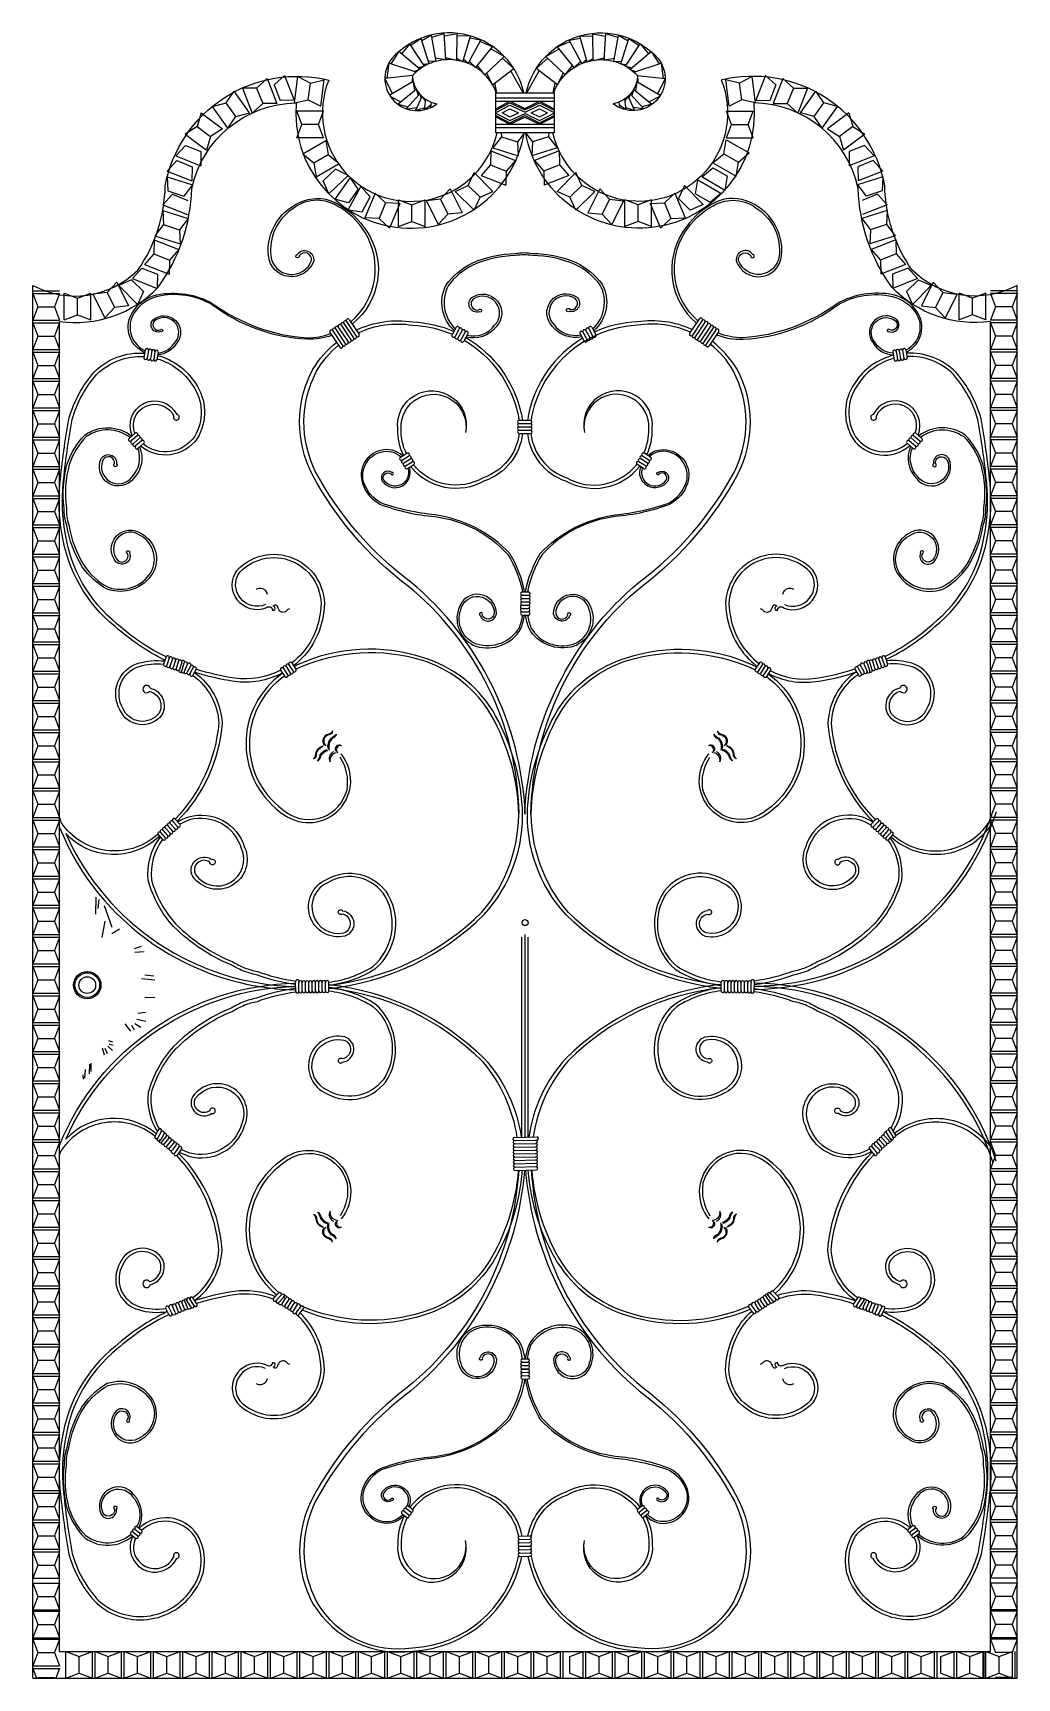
# Model space of a CAD drawing. Header units: metres. Extents: x -3456 to -1976, y -82 to 2392.
import ezdxf

# ---------------------------------------------------------------- set-up
doc = ezdxf.new("R2010")
doc.units = ezdxf.units.M
doc.layers.add('3', color=3, linetype='Continuous')
doc.layers.add('4', color=4, linetype='Continuous')

msp = doc.modelspace()

# ---------------------------------------------------------------- linework, layer by layer
at = {"layer": '3'}
for p, q in [((-2889.24, 2375.7), (-2901.68, 2360.8)), ((-2866.97, 2342.35), (-2889.24, 2375.7)), ((-2871.99, 2384.04), (-2887.77, 2373.5)), ((-2859.88, 2345.8), (-2871.99, 2384.04)), ((-2856.77, 2388.73), (-2870.87, 2380.51)), ((-2849.43, 2349.34), (-2856.77, 2388.73)), ((-2837.38, 2391.57), (-2856.11, 2385.23)), ((-2834.95, 2351.64), (-2837.38, 2391.57)), ((-2817.44, 2391.06), (-2837.13, 2387.41)), ((-2818.7, 2350.88), (-2817.73, 2391.09)), ((-2798.17, 2387.22), (-2817.81, 2387.69)), ((-2809.28, 2348.8), (-2798.17, 2387.22)), ((-2801.33, 2346.01), (-2782.52, 2381.45)), ((-2782.68, 2381.52), (-2799.04, 2384.24)), ((-2764.89, 2371.52), (-2783.75, 2379.15)), ((-2667.04, 2371.52), (-2648.19, 2379.15)), ((-2630.6, 2346.01), (-2649.41, 2381.45)), ((-2649.26, 2381.52), (-2632.9, 2384.24)), ((-2633.76, 2387.22), (-2614.12, 2387.69)), ((-2622.65, 2348.8), (-2633.76, 2387.22)), ((-2614.5, 2391.06), (-2594.81, 2387.41)), ((-2613.24, 2350.88), (-2614.21, 2391.09)), ((-2596.98, 2351.64), (-2594.56, 2391.57)), ((-2594.56, 2391.57), (-2575.82, 2385.23)), ((-2582.5, 2349.34), (-2575.17, 2388.73)), ((-2575.17, 2388.73), (-2561.07, 2380.51)), ((-2572.06, 2345.8), (-2559.95, 2384.04)), ((-2564.96, 2342.35), (-2542.7, 2375.7)), ((-2559.95, 2384.04), (-2544.16, 2373.5)), ((-2542.7, 2375.7), (-2530.25, 2360.8)), ((-2905.56, 2364.05), (-2917.87, 2345.79)), ((-2874.19, 2337.83), (-2905.56, 2364.05)), ((-2834.95, 2351.64), (-2850.32, 2354.11)), ((-2835.14, 2354.81), (-2834.95, 2351.64)), ((-2819.08, 2350.94), (-2835.14, 2354.81)), ((-2809.28, 2348.8), (-2818.62, 2353.96)), ((-2801.33, 2346.01), (-2808.3, 2352.2)), ((-2789.72, 2339.98), (-2764.89, 2371.52)), ((-2776.13, 2328.98), (-2747.54, 2356.95)), ((-2732.92, 2338.61), (-2750.09, 2354.46)), ((-2699.02, 2338.61), (-2681.85, 2354.46)), ((-2684.4, 2356.95), (-2664.66, 2368.49)), ((-2655.8, 2328.98), (-2684.4, 2356.95)), ((-2642.22, 2339.98), (-2667.04, 2371.52)), ((-2630.6, 2346.01), (-2623.64, 2352.2)), ((-2622.65, 2348.8), (-2613.31, 2353.96)), ((-2612.86, 2350.94), (-2596.79, 2354.81)), ((-2596.79, 2354.81), (-2596.98, 2351.64)), ((-2596.98, 2351.64), (-2581.61, 2354.11)), ((-2557.75, 2337.83), (-2526.37, 2364.05)), ((-2526.37, 2364.05), (-2514.06, 2345.79)), ((-3077.45, 2328.39), (-3093.38, 2314.21)), ((-3077.45, 2328.39), (-3062.86, 2291.15)), ((-3062.55, 2286.94), (-3057.59, 2326.64)), ((-3057.59, 2326.64), (-3038.66, 2316.81)), ((-2885.25, 2328.27), (-2926.5, 2323.88)), ((-2920.76, 2346.72), (-2923.75, 2324.17)), ((-2879.82, 2333.43), (-2920.76, 2346.72)), ((-2885.25, 2328.27), (-2885.66, 2318.42)), ((-2874.83, 2337.37), (-2881.95, 2334.12)), ((-2867.16, 2342.25), (-2876.66, 2339.9)), ((-2859.88, 2345.8), (-2868.41, 2344.5)), ((-2849.43, 2349.34), (-2861.19, 2349.93)), ((-2764.9, 2314.27), (-2773.38, 2331.67)), ((-2764.9, 2314.27), (-2732.92, 2338.61)), ((-2718.63, 2302.04), (-2737.45, 2335.16)), ((-2713.31, 2302.04), (-2694.49, 2335.16)), ((-2667.04, 2314.27), (-2699.02, 2338.61)), ((-2667.04, 2314.27), (-2658.56, 2331.67)), ((-2655.8, 2328.98), (-2644.62, 2343.03)), ((-2642.22, 2339.98), (-2632.39, 2349.39)), ((-2582.5, 2349.34), (-2570.75, 2349.93)), ((-2572.06, 2345.8), (-2563.53, 2344.5)), ((-2564.78, 2342.25), (-2555.27, 2339.9)), ((-2557.11, 2337.37), (-2549.99, 2334.12)), ((-2552.12, 2333.43), (-2511.18, 2346.72)), ((-2546.69, 2328.27), (-2505.44, 2323.88)), ((-2546.69, 2328.27), (-2546.27, 2318.42)), ((-2511.18, 2346.72), (-2508.19, 2324.17)), ((-2374.35, 2326.64), (-2393.27, 2316.81)), ((-2369.39, 2286.94), (-2374.35, 2326.64)), ((-2354.48, 2328.39), (-2369.07, 2291.15)), ((-2354.48, 2328.39), (-2338.56, 2314.21)), ((-3165.25, 2287.05), (-3153.13, 2304.6)), ((-3130.16, 2271.85), (-3153.13, 2304.6)), ((-3119.51, 2309.31), (-3140.83, 2308.91)), ((-3140.83, 2308.91), (-3126.24, 2271.66)), ((-3103.59, 2323.5), (-3119.51, 2309.31)), ((-3119.51, 2309.31), (-3110.32, 2285.85)), ((-3103.59, 2323.5), (-3089, 2286.25)), ((-3093.38, 2314.21), (-3084.19, 2290.74)), ((-3041.79, 2291.81), (-3038.66, 2316.81)), ((-3038.66, 2316.81), (-3017.9, 2321.68)), ((-3022.86, 2281.99), (-3017.9, 2321.68)), ((-2926.5, 2323.88), (-2915.5, 2300.91)), ((-2884.15, 2319.31), (-2919.39, 2298.63)), ((-2879.41, 2307.21), (-2906.93, 2285.03)), ((-2884.03, 2318.81), (-2881.94, 2305.17)), ((-2879.17, 2306.8), (-2876.46, 2298.25)), ((-2758.26, 2302.04), (-2761.31, 2317.01)), ((-2673.68, 2302.04), (-2670.63, 2317.01)), ((-2552.77, 2306.8), (-2555.47, 2298.25)), ((-2552.53, 2307.21), (-2525.01, 2285.03)), ((-2547.91, 2318.81), (-2550, 2305.17)), ((-2547.79, 2319.31), (-2512.55, 2298.63)), ((-2505.44, 2323.88), (-2516.44, 2300.91)), ((-2409.08, 2281.99), (-2414.04, 2321.68)), ((-2393.27, 2316.81), (-2414.04, 2321.68)), ((-2390.15, 2291.81), (-2393.27, 2316.81)), ((-2338.56, 2314.21), (-2347.75, 2290.74)), ((-2328.35, 2323.5), (-2342.94, 2286.25)), ((-2328.35, 2323.5), (-2312.43, 2309.31)), ((-2312.43, 2309.31), (-2321.62, 2285.85)), ((-2312.43, 2309.31), (-2291.11, 2308.91)), ((-2291.11, 2308.91), (-2305.7, 2271.66)), ((-2301.78, 2271.85), (-2278.81, 2304.6)), ((-2266.68, 2287.05), (-2278.81, 2304.6)), ((-3185.88, 2281.63), (-3165.25, 2287.05)), ((-3162.91, 2248.88), (-3185.88, 2281.63)), ((-3150.78, 2266.42), (-3165.25, 2287.05)), ((-3110.32, 2285.85), (-3126.24, 2271.66)), ((-3089, 2286.25), (-3110.32, 2285.85)), ((-3062.86, 2291.15), (-3084.19, 2290.74)), ((-3062.55, 2286.94), (-3041.79, 2291.81)), ((-3041.79, 2291.81), (-3022.86, 2281.99)), ((-2918.08, 2296.61), (-2902.46, 2288.63)), ((-2906.93, 2285.03), (-2891.72, 2281.26)), ((-2874.56, 2300.36), (-2894.35, 2278.33)), ((-2892.82, 2277.82), (-2878.54, 2280.1)), ((-2871.14, 2296.82), (-2880.54, 2275.6)), ((-2880.54, 2275.6), (-2867.47, 2279.33)), ((-2874.34, 2300.11), (-2872.28, 2294.24)), ((-2870.5, 2296.24), (-2866.17, 2289.91)), ((-2865.84, 2292.62), (-2867.79, 2276.67)), ((-2866.88, 2276.88), (-2857.49, 2284.02)), ((-2864.86, 2291.98), (-2857.07, 2288.04)), ((-2857.07, 2288.04), (-2857.9, 2280)), ((-2759.73, 2294.36), (-2671.97, 2294.36)), ((-2759.73, 2289.36), (-2671.97, 2289.36)), ((-2567.08, 2291.98), (-2574.87, 2288.04)), ((-2574.87, 2288.04), (-2574.03, 2280)), ((-2565.06, 2276.88), (-2574.45, 2284.02)), ((-2566.1, 2292.62), (-2564.15, 2276.67)), ((-2561.44, 2296.24), (-2565.76, 2289.91)), ((-2551.4, 2275.6), (-2564.47, 2279.33)), ((-2560.8, 2296.82), (-2551.4, 2275.6)), ((-2557.6, 2300.11), (-2559.66, 2294.24)), ((-2557.38, 2300.36), (-2537.59, 2278.33)), ((-2539.12, 2277.82), (-2553.39, 2280.1)), ((-2525.01, 2285.03), (-2540.21, 2281.26)), ((-2513.86, 2296.61), (-2529.48, 2288.63)), ((-2390.15, 2291.81), (-2409.08, 2281.99)), ((-2369.39, 2286.94), (-2390.15, 2291.81)), ((-2369.07, 2291.15), (-2347.75, 2290.74)), ((-2342.94, 2286.25), (-2321.62, 2285.85)), ((-2321.62, 2285.85), (-2305.7, 2271.66)), ((-2281.16, 2266.42), (-2266.68, 2287.05)), ((-2269.03, 2248.88), (-2246.06, 2281.63)), ((-2246.06, 2281.63), (-2266.68, 2287.05)), ((-3208.96, 2251.43), (-3226.88, 2239.88)), ((-3202.87, 2271.87), (-3208.96, 2251.43)), ((-3208.96, 2251.43), (-3188.8, 2236.31)), ((-3202.87, 2271.87), (-3170.88, 2247.87)), ((-3162.91, 2248.88), (-3150.78, 2266.42)), ((-3150.78, 2266.42), (-3130.16, 2271.85)), ((-3051.63, 2254.58), (-3059.03, 2274.58)), ((-3019.03, 2274.58), (-3059.03, 2274.58)), ((-3059.03, 2234.58), (-3051.63, 2254.58)), ((-3026.43, 2254.58), (-3051.63, 2254.58)), ((-3026.43, 2254.58), (-3019.03, 2274.58)), ((-3019.03, 2234.58), (-3026.43, 2254.58)), ((-2759.73, 2254.83), (-2671.97, 2254.83)), ((-2405.51, 2254.58), (-2412.91, 2274.58)), ((-2412.91, 2274.58), (-2372.91, 2274.58)), ((-2412.91, 2234.58), (-2405.51, 2254.58)), ((-2405.51, 2254.58), (-2380.31, 2254.58)), ((-2380.31, 2254.58), (-2372.91, 2274.58)), ((-2372.91, 2234.58), (-2380.31, 2254.58)), ((-2281.16, 2266.42), (-2301.78, 2271.85)), ((-2269.03, 2248.88), (-2281.16, 2266.42)), ((-2229.06, 2271.87), (-2261.06, 2247.87)), ((-2222.98, 2251.43), (-2243.14, 2236.31)), ((-2229.06, 2271.87), (-2222.98, 2251.43)), ((-2222.98, 2251.43), (-2205.06, 2239.88)), ((-3226.88, 2239.88), (-3194.88, 2215.87)), ((-3188.8, 2236.31), (-3194.88, 2215.87)), ((-3170.88, 2247.87), (-3188.8, 2236.31)), ((-3019.03, 2234.58), (-3059.03, 2234.58)), ((-3050.06, 2210.57), (-3015.32, 2230.39)), ((-3015.32, 2230.39), (-3011.84, 2209.36)), ((-2751.44, 2236.08), (-2764.51, 2219.23)), ((-2759.73, 2249.83), (-2671.97, 2249.83)), ((-2751.74, 2242.15), (-2751.44, 2236.08)), ((-2751.44, 2236.08), (-2727.41, 2228.5)), ((-2716.82, 2242.15), (-2727.41, 2228.5)), ((-2727.41, 2228.5), (-2726.36, 2207.2)), ((-2715.12, 2242.15), (-2704.53, 2228.5)), ((-2704.53, 2228.5), (-2705.57, 2207.2)), ((-2680.5, 2236.08), (-2704.53, 2228.5)), ((-2680.2, 2242.15), (-2680.5, 2236.08)), ((-2680.5, 2236.08), (-2667.43, 2219.23)), ((-2417.03, 2210.56), (-2413.54, 2231.6)), ((-2413.54, 2231.6), (-2378.8, 2211.77)), ((-2412.91, 2234.58), (-2372.91, 2234.58)), ((-2261.06, 2247.87), (-2243.14, 2236.31)), ((-2243.14, 2236.31), (-2237.06, 2215.87)), ((-2205.06, 2239.88), (-2237.06, 2215.87)), ((-3226.64, 2223.06), (-3240.88, 2207.19)), ((-3240.88, 2207.19), (-3203.69, 2192.47)), ((-3226.64, 2223.06), (-3203.21, 2213.79)), ((-3203.21, 2213.79), (-3203.69, 2192.47)), ((-3050.06, 2210.57), (-3033.72, 2196.86)), ((-3033.72, 2196.86), (-3011.84, 2209.36)), ((-3011.84, 2209.36), (-2995.5, 2195.65)), ((-2767.21, 2215.02), (-2767.69, 2193.7)), ((-2767.21, 2215.02), (-2730.02, 2200.3)), ((-2764.51, 2219.23), (-2726.36, 2207.2)), ((-2667.43, 2219.23), (-2705.57, 2207.2)), ((-2664.72, 2215.02), (-2701.92, 2200.3)), ((-2664.72, 2215.02), (-2664.24, 2193.7)), ((-2433.37, 2196.86), (-2417.03, 2210.56)), ((-2417.03, 2210.56), (-2395.14, 2198.07)), ((-2395.14, 2198.07), (-2378.8, 2211.77)), ((-2205.29, 2223.06), (-2228.73, 2213.79)), ((-2228.73, 2213.79), (-2228.25, 2192.47)), ((-2191.05, 2207.19), (-2228.25, 2192.47)), ((-2205.29, 2223.06), (-2191.05, 2207.19)), ((-3239.71, 2200.22), (-3253.95, 2184.35)), ((-3253.95, 2184.35), (-3216.75, 2169.63)), ((-3239.71, 2200.22), (-3216.28, 2190.95)), ((-3216.28, 2190.95), (-3216.75, 2169.63)), ((-3033.72, 2196.86), (-3030.24, 2175.83)), ((-3030.24, 2175.83), (-2995.5, 2195.65)), ((-3001.02, 2187.33), (-3019.23, 2169.91)), ((-2981.85, 2177.99), (-3010.75, 2150.34)), ((-2981.85, 2177.99), (-3001.02, 2187.33)), ((-2801.41, 2162.91), (-2792.5, 2182.29)), ((-2764.22, 2154), (-2792.5, 2182.29)), ((-2767.69, 2193.7), (-2781.93, 2177.82)), ((-2781.93, 2177.82), (-2744.74, 2163.11)), ((-2767.69, 2193.7), (-2744.26, 2184.43)), ((-2744.26, 2184.43), (-2744.74, 2163.11)), ((-2730.02, 2200.3), (-2744.26, 2184.43)), ((-2701.92, 2200.3), (-2687.68, 2184.43)), ((-2664.24, 2193.7), (-2687.68, 2184.43)), ((-2687.68, 2184.43), (-2687.2, 2163.11)), ((-2650.01, 2177.82), (-2687.2, 2163.11)), ((-2667.72, 2154), (-2639.43, 2182.29)), ((-2664.24, 2193.7), (-2650.01, 2177.82)), ((-2630.52, 2162.91), (-2639.43, 2182.29)), ((-2449.7, 2175.65), (-2433.36, 2189.35)), ((-2433.37, 2196.86), (-2398.62, 2177.03)), ((-2433.36, 2189.35), (-2411.47, 2176.86)), ((-2398.62, 2177.03), (-2395.14, 2198.07)), ((-2192.23, 2200.22), (-2215.66, 2190.95)), ((-2215.66, 2190.95), (-2215.18, 2169.63)), ((-2177.99, 2184.35), (-2215.18, 2169.63)), ((-2192.23, 2200.22), (-2177.99, 2184.35)), ((-3253.9, 2175.81), (-3215.75, 2163.78)), ((-3253.9, 2175.81), (-3252.86, 2154.51)), ((-3252.86, 2154.51), (-3228.82, 2146.93)), ((-3215.75, 2163.78), (-3228.82, 2146.93)), ((-3010.75, 2150.34), (-3019.23, 2169.91)), ((-2979.04, 2174.9), (-3001.96, 2142.12)), ((-2981.72, 2126.3), (-2962.75, 2161.51)), ((-2966.89, 2157.38), (-2981.33, 2136.73)), ((-2966.89, 2157.38), (-2979.04, 2174.9)), ((-2962.75, 2161.51), (-2948.65, 2145.51)), ((-2828.45, 2157.69), (-2843.04, 2142.13)), ((-2828.45, 2157.69), (-2810.58, 2121.9)), ((-2820.79, 2154), (-2801.41, 2162.91)), ((-2792.5, 2125.72), (-2820.79, 2154)), ((-2783.59, 2145.09), (-2801.41, 2162.91)), ((-2783.59, 2145.09), (-2764.22, 2154)), ((-2648.34, 2145.09), (-2667.72, 2154)), ((-2648.34, 2145.09), (-2630.52, 2162.91)), ((-2639.43, 2125.72), (-2611.15, 2154)), ((-2611.15, 2154), (-2630.52, 2162.91)), ((-2603.48, 2157.69), (-2621.36, 2121.9)), ((-2603.48, 2157.69), (-2588.9, 2142.13)), ((-2476.31, 2162.72), (-2485.22, 2143.34)), ((-2448.02, 2134.43), (-2476.31, 2162.72)), ((-2459.49, 2150.2), (-2456, 2171.24)), ((-2456, 2171.24), (-2421.26, 2151.41)), ((-2449.7, 2175.65), (-2414.96, 2155.82)), ((-2414.96, 2155.82), (-2411.47, 2176.86)), ((-2178.04, 2175.81), (-2216.19, 2163.78)), ((-2216.19, 2163.78), (-2203.12, 2146.93)), ((-2179.08, 2154.51), (-2203.12, 2146.93)), ((-2178.04, 2175.81), (-2179.08, 2154.51)), ((-3246.24, 2149.65), (-3260.48, 2133.78)), ((-3260.48, 2133.78), (-3223.29, 2119.06)), ((-3246.24, 2149.65), (-3222.81, 2140.38)), ((-2981.33, 2136.73), (-3001.96, 2142.12)), ((-2960.61, 2123.32), (-2948.65, 2145.51)), ((-2941.04, 2151.18), (-2956.72, 2114.38)), ((-2925.54, 2136.54), (-2941.04, 2151.18)), ((-2925.54, 2136.54), (-2935.42, 2113.35)), ((-2904.24, 2135.51), (-2925.54, 2136.54)), ((-2904.24, 2135.51), (-2919.92, 2098.71)), ((-2906.03, 2101.22), (-2906.03, 2141.22)), ((-2906.03, 2141.22), (-2886.03, 2133.82)), ((-2886.03, 2133.82), (-2866.03, 2141.22)), ((-2886.03, 2108.62), (-2886.03, 2133.82)), ((-2866.03, 2101.22), (-2866.03, 2141.22)), ((-2843.04, 2142.13), (-2864.24, 2139.81)), ((-2864.24, 2139.81), (-2846.37, 2104.03)), ((-2843.04, 2142.13), (-2831.78, 2119.58)), ((-2792.5, 2125.72), (-2783.59, 2145.09)), ((-2639.43, 2125.72), (-2648.34, 2145.09)), ((-2588.9, 2142.13), (-2600.16, 2119.58)), ((-2588.9, 2142.13), (-2567.7, 2139.81)), ((-2567.7, 2139.81), (-2585.57, 2104.03)), ((-2545.9, 2133.82), (-2565.9, 2141.22)), ((-2565.9, 2101.22), (-2565.9, 2141.22)), ((-2525.9, 2141.22), (-2545.9, 2133.82)), ((-2545.9, 2108.62), (-2545.9, 2133.82)), ((-2527.7, 2135.51), (-2506.4, 2136.54)), ((-2527.7, 2135.51), (-2512.02, 2098.71)), ((-2525.9, 2101.22), (-2525.9, 2141.22)), ((-2506.4, 2136.54), (-2490.9, 2151.18)), ((-2506.4, 2136.54), (-2496.52, 2113.35)), ((-2490.9, 2151.18), (-2475.22, 2114.38)), ((-2467.4, 2125.52), (-2485.22, 2143.34)), ((-2448.02, 2134.43), (-2467.4, 2125.52)), ((-2459.49, 2150.2), (-2437.6, 2137.71)), ((-2437.6, 2137.71), (-2421.26, 2151.41)), ((-2185.69, 2149.65), (-2209.13, 2140.38)), ((-2171.46, 2133.78), (-2208.65, 2119.06)), ((-2185.69, 2149.65), (-2171.46, 2133.78)), ((-3259.39, 2103.94), (-3272.46, 2087.09)), ((-3260.43, 2125.24), (-3222.28, 2113.2)), ((-3260.43, 2125.24), (-3259.39, 2103.94)), ((-3259.39, 2103.94), (-3235.35, 2096.36)), ((-3222.28, 2113.2), (-3235.35, 2096.36)), ((-2981.72, 2126.3), (-2960.61, 2123.32)), ((-2935.42, 2113.35), (-2956.72, 2114.38)), ((-2935.42, 2113.35), (-2919.92, 2098.71)), ((-2906.03, 2101.22), (-2886.03, 2108.62)), ((-2886.03, 2108.62), (-2866.03, 2101.22)), ((-2831.78, 2119.58), (-2846.37, 2104.03)), ((-2810.58, 2121.9), (-2831.78, 2119.58)), ((-2621.36, 2121.9), (-2600.16, 2119.58)), ((-2600.16, 2119.58), (-2585.57, 2104.03)), ((-2545.9, 2108.62), (-2565.9, 2101.22)), ((-2525.9, 2101.22), (-2545.9, 2108.62)), ((-2496.52, 2113.35), (-2512.02, 2098.71)), ((-2496.52, 2113.35), (-2475.22, 2114.38)), ((-2171.51, 2125.24), (-2209.66, 2113.2)), ((-2209.66, 2113.2), (-2196.58, 2096.36)), ((-2172.55, 2103.94), (-2196.58, 2096.36)), ((-2171.51, 2125.24), (-2172.55, 2103.94)), ((-2172.55, 2103.94), (-2159.48, 2087.09)), ((-3273.53, 2081.24), (-3274.01, 2059.92)), ((-3273.53, 2081.24), (-3236.34, 2066.52)), ((-3272.46, 2087.09), (-3234.31, 2075.06)), ((-3235.35, 2096.36), (-3234.31, 2075.06)), ((-2196.58, 2096.36), (-2197.62, 2075.06)), ((-2159.48, 2087.09), (-2197.62, 2075.06)), ((-2158.41, 2081.24), (-2195.6, 2066.52)), ((-2158.41, 2081.24), (-2157.93, 2059.92)), ((-3274.01, 2059.92), (-3288.25, 2044.05)), ((-3274.01, 2059.92), (-3250.58, 2050.65)), ((-3236.34, 2066.52), (-3250.58, 2050.65)), ((-2195.6, 2066.52), (-2181.36, 2050.65)), ((-2157.93, 2059.92), (-2181.36, 2050.65)), ((-2157.93, 2059.92), (-2143.69, 2044.05)), ((-3291.97, 2038.71), (-3306.21, 2022.84)), ((-3291.97, 2038.71), (-3268.54, 2029.44)), ((-3288.25, 2044.05), (-3251.05, 2029.33)), ((-3268.54, 2029.44), (-3269.02, 2008.12)), ((-3250.58, 2050.65), (-3251.05, 2029.33)), ((-2181.36, 2050.65), (-2180.88, 2029.33)), ((-2143.69, 2044.05), (-2180.88, 2029.33)), ((-2139.96, 2038.71), (-2163.4, 2029.44)), ((-2163.4, 2029.44), (-2162.92, 2008.12)), ((-2139.96, 2038.71), (-2125.72, 2022.84)), ((-3455.97, 2004.36), (-3415.97, 2004.36)), ((-3329.87, 2017.38), (-3344.46, 2001.83)), ((-3329.87, 2017.38), (-3312, 1981.6)), ((-3307.58, 2021.08), (-3326.96, 2012.17)), ((-3326.96, 2012.17), (-3298.67, 1983.88)), ((-3307.58, 2021.08), (-3289.76, 2003.26)), ((-3306.21, 2022.84), (-3269.02, 2008.12)), ((-2125.72, 2022.84), (-2162.92, 2008.12)), ((-2124.35, 2021.08), (-2142.17, 2003.26)), ((-2104.98, 2012.17), (-2133.26, 1983.88)), ((-2124.35, 2021.08), (-2104.98, 2012.17)), ((-2102.07, 2017.38), (-2119.94, 1981.6)), ((-2102.07, 2017.38), (-2087.48, 2001.83)), ((-1975.97, 2004.36), (-2015.97, 2004.36)), ((-3455.97, 2000.36), (-3415.97, 2000.36)), ((-3455.97, 2000.36), (-3448.57, 1980.36)), ((-3448.57, 1980.36), (-3455.97, 1960.36)), ((-3448.57, 1980.36), (-3423.37, 1980.36)), ((-3415.97, 2000.36), (-3423.37, 1980.36)), ((-3423.37, 1980.36), (-3415.97, 1960.36)), ((-3409.08, 2000.91), (-3389.08, 1993.51)), ((-3409.08, 1960.91), (-3409.08, 2000.91)), ((-3389.08, 1993.51), (-3369.08, 2000.91)), ((-3389.08, 1968.31), (-3389.08, 1993.51)), ((-3369.08, 1960.91), (-3369.08, 2000.91)), ((-3344.46, 2001.83), (-3365.65, 1999.51)), ((-3365.65, 1999.51), (-3347.78, 1963.72)), ((-3333.2, 1979.28), (-3347.78, 1963.72)), ((-3344.46, 2001.83), (-3333.2, 1979.28)), ((-3312, 1981.6), (-3333.2, 1979.28)), ((-3289.76, 2003.26), (-3298.67, 1983.88)), ((-2142.17, 2003.26), (-2133.26, 1983.88)), ((-2119.94, 1981.6), (-2098.74, 1979.28)), ((-2087.48, 2001.83), (-2098.74, 1979.28)), ((-2098.74, 1979.28), (-2084.16, 1963.72)), ((-2087.48, 2001.83), (-2066.28, 1999.51)), ((-2066.28, 1999.51), (-2084.16, 1963.72)), ((-2042.85, 1993.51), (-2062.85, 2000.91)), ((-2062.85, 1960.91), (-2062.85, 2000.91)), ((-2022.85, 2000.91), (-2042.85, 1993.51)), ((-2042.85, 1968.31), (-2042.85, 1993.51)), ((-2022.85, 1960.91), (-2022.85, 2000.91)), ((-1975.97, 2000.36), (-2015.97, 2000.36)), ((-2015.97, 2000.36), (-2008.57, 1980.36)), ((-2008.57, 1980.36), (-2015.97, 1960.36)), ((-1983.37, 1980.36), (-2008.57, 1980.36)), ((-1975.97, 2000.36), (-1983.37, 1980.36)), ((-1983.37, 1980.36), (-1975.97, 1960.36)), ((-3455.97, 1960.36), (-3415.97, 1960.36)), ((-3455.97, 1956.36), (-3448.57, 1936.36)), ((-3455.97, 1956.36), (-3415.97, 1956.36)), ((-3415.97, 1956.36), (-3423.37, 1936.36)), ((-3409.08, 1960.91), (-3389.08, 1968.31)), ((-3389.08, 1968.31), (-3369.08, 1960.91)), ((-2988.46, 1955.44), (-2973.81, 1933.49)), ((-2984.3, 1958.22), (-2969.65, 1936.27)), ((-2980.14, 1960.99), (-2965.49, 1939.04)), ((-2453.77, 1962.59), (-2468.42, 1940.63)), ((-2449.61, 1959.81), (-2464.26, 1937.86)), ((-2445.45, 1957.03), (-2460.1, 1935.08)), ((-2042.85, 1968.31), (-2062.85, 1960.91)), ((-2022.85, 1960.91), (-2042.85, 1968.31)), ((-1975.97, 1960.36), (-2015.97, 1960.36)), ((-1975.97, 1956.36), (-2015.97, 1956.36)), ((-2015.97, 1956.36), (-2008.57, 1936.36)), ((-1975.97, 1956.36), (-1983.37, 1936.36)), ((-3448.57, 1936.36), (-3455.97, 1916.36)), ((-3448.57, 1936.36), (-3423.37, 1936.36)), ((-3423.37, 1936.36), (-3415.97, 1916.36)), ((-3009.25, 1941.56), (-2994.6, 1919.61)), ((-3005.09, 1944.34), (-2990.44, 1922.39)), ((-3000.93, 1947.11), (-2986.28, 1925.16)), ((-2996.77, 1949.89), (-2982.12, 1927.94)), ((-2992.62, 1952.67), (-2977.97, 1930.72)), ((-2819.26, 1949.54), (-2825.56, 1938.26)), ((-2814.9, 1947.11), (-2821.19, 1935.82)), ((-2810.53, 1944.67), (-2816.83, 1933.39)), ((-2806.16, 1942.23), (-2812.46, 1930.95)), ((-2801.8, 1939.8), (-2808.09, 1928.51)), ((-2633.13, 1939.8), (-2626.83, 1928.51)), ((-2628.76, 1942.23), (-2622.46, 1930.95)), ((-2624.39, 1944.67), (-2618.1, 1933.39)), ((-2620.03, 1947.11), (-2613.73, 1935.82)), ((-2615.66, 1949.54), (-2609.37, 1938.26)), ((-2441.29, 1954.26), (-2455.95, 1932.31)), ((-2437.14, 1951.48), (-2451.79, 1929.53)), ((-2432.98, 1948.71), (-2447.63, 1926.76)), ((-2428.82, 1945.93), (-2443.47, 1923.98)), ((-2424.66, 1943.16), (-2439.31, 1921.2)), ((-2008.57, 1936.36), (-2015.97, 1916.36)), ((-1983.37, 1936.36), (-2008.57, 1936.36)), ((-1983.37, 1936.36), (-1975.97, 1916.36)), ((-3455.97, 1916.36), (-3415.97, 1916.36)), ((-3455.97, 1912.36), (-3448.57, 1892.36)), ((-3455.97, 1912.36), (-3415.97, 1912.36)), ((-3415.97, 1912.36), (-3423.37, 1892.36)), ((-3287.19, 1915.63), (-3289.14, 1903.83)), ((-3282.26, 1914.81), (-3284.21, 1903.02)), ((-3277.33, 1914), (-3279.27, 1902.21)), ((-3272.39, 1913.18), (-3274.34, 1901.39)), ((-3267.46, 1912.37), (-3269.4, 1900.58)), ((-2162.92, 1912.37), (-2160.98, 1900.58)), ((-2157.99, 1913.18), (-2156.05, 1901.39)), ((-2153.06, 1914), (-2151.11, 1902.21)), ((-2148.12, 1914.81), (-2146.18, 1903.02)), ((-2143.19, 1915.63), (-2141.25, 1903.83)), ((-1975.97, 1916.36), (-2015.97, 1916.36)), ((-1975.97, 1912.36), (-2015.97, 1912.36)), ((-2015.97, 1912.36), (-2008.57, 1892.36)), ((-1975.97, 1912.36), (-1983.37, 1892.36)), ((-3448.57, 1892.36), (-3455.97, 1872.36)), ((-3448.57, 1892.36), (-3423.37, 1892.36)), ((-3423.37, 1892.36), (-3415.97, 1872.36)), ((-2008.57, 1892.36), (-2015.97, 1872.36)), ((-1983.37, 1892.36), (-2008.57, 1892.36)), ((-1983.37, 1892.36), (-1975.97, 1872.36)), ((-3455.97, 1872.36), (-3415.97, 1872.36)), ((-3455.97, 1868.36), (-3415.97, 1868.36)), ((-3455.97, 1868.36), (-3448.57, 1848.36)), ((-3415.97, 1868.36), (-3423.37, 1848.36)), ((-1975.97, 1872.36), (-2015.97, 1872.36)), ((-1975.97, 1868.36), (-2015.97, 1868.36)), ((-2015.97, 1868.36), (-2008.57, 1848.36)), ((-1975.97, 1868.36), (-1983.37, 1848.36)), ((-3448.57, 1848.36), (-3455.97, 1828.36)), ((-3448.57, 1848.36), (-3423.37, 1848.36)), ((-3423.37, 1848.36), (-3415.97, 1828.36)), ((-2008.57, 1848.36), (-2015.97, 1828.36)), ((-1983.37, 1848.36), (-2008.57, 1848.36)), ((-1983.37, 1848.36), (-1975.97, 1828.36)), ((-3455.97, 1828.36), (-3415.97, 1828.36)), ((-3455.97, 1824.36), (-3448.57, 1804.36)), ((-3455.97, 1824.36), (-3415.97, 1824.36)), ((-3415.97, 1824.36), (-3423.37, 1804.36)), ((-2724.81, 1809.95), (-2707.85, 1809.75)), ((-1975.97, 1828.36), (-2015.97, 1828.36)), ((-2015.97, 1824.36), (-2008.57, 1804.36)), ((-1975.97, 1824.36), (-2015.97, 1824.36)), ((-1975.97, 1824.36), (-1983.37, 1804.36)), ((-3448.57, 1804.36), (-3455.97, 1784.36)), ((-3455.97, 1784.36), (-3415.97, 1784.36)), ((-3448.57, 1804.36), (-3423.37, 1804.36)), ((-3423.37, 1804.36), (-3415.97, 1784.36)), ((-3302.21, 1790.27), (-3311.24, 1782.51)), ((-3298.96, 1786.48), (-3307.98, 1778.72)), ((-3295.7, 1782.68), (-3304.72, 1774.93)), ((-2724.77, 1804.95), (-2707.8, 1804.75)), ((-2724.73, 1799.95), (-2707.76, 1799.75)), ((-2724.69, 1794.95), (-2707.72, 1794.75)), ((-2724.64, 1789.95), (-2707.67, 1789.75)), ((-2134.69, 1782.68), (-2125.66, 1774.93)), ((-2131.43, 1786.48), (-2122.4, 1778.72)), ((-2128.17, 1790.27), (-2119.15, 1782.51)), ((-2008.57, 1804.36), (-2015.97, 1784.36)), ((-1975.97, 1784.36), (-2015.97, 1784.36)), ((-1983.37, 1804.36), (-2008.57, 1804.36)), ((-1983.37, 1804.36), (-1975.97, 1784.36)), ((-3455.97, 1780.36), (-3415.97, 1780.36)), ((-3455.97, 1780.36), (-3448.57, 1760.36)), ((-3448.57, 1760.36), (-3455.97, 1740.36)), ((-3448.57, 1760.36), (-3423.37, 1760.36)), ((-3415.97, 1780.36), (-3423.37, 1760.36)), ((-3423.37, 1760.36), (-3415.97, 1740.36)), ((-3292.44, 1778.89), (-3301.47, 1771.14)), ((-3289.18, 1775.1), (-3298.21, 1767.34)), ((-2903.32, 1754.18), (-2893.63, 1760.15)), ((-2527.06, 1754.18), (-2536.75, 1760.15)), ((-2141.2, 1775.1), (-2132.18, 1767.34)), ((-2137.95, 1778.89), (-2128.92, 1771.14)), ((-1975.97, 1780.36), (-2015.97, 1780.36)), ((-2015.97, 1780.36), (-2008.57, 1760.36)), ((-2008.57, 1760.36), (-2015.97, 1740.36)), ((-1983.37, 1760.36), (-2008.57, 1760.36)), ((-1975.97, 1780.36), (-1983.37, 1760.36)), ((-1983.37, 1760.36), (-1975.97, 1740.36)), ((-3455.97, 1740.36), (-3415.97, 1740.36)), ((-3455.97, 1736.36), (-3448.57, 1716.36)), ((-3455.97, 1736.36), (-3415.97, 1736.36)), ((-3415.97, 1736.36), (-3423.37, 1716.36)), ((-2900.7, 1749.92), (-2891.01, 1755.89)), ((-2898.07, 1745.66), (-2888.38, 1751.63)), ((-2895.45, 1741.41), (-2885.76, 1747.38)), ((-2892.83, 1737.15), (-2883.14, 1743.12)), ((-2537.56, 1737.15), (-2547.25, 1743.12)), ((-2534.93, 1741.41), (-2544.62, 1747.38)), ((-2532.31, 1745.66), (-2542, 1751.63)), ((-2529.69, 1749.92), (-2539.38, 1755.89)), ((-1975.97, 1740.36), (-2015.97, 1740.36)), ((-1975.97, 1736.36), (-2015.97, 1736.36)), ((-2015.97, 1736.36), (-2008.57, 1716.36)), ((-1975.97, 1736.36), (-1983.37, 1716.36)), ((-3448.57, 1716.36), (-3455.97, 1696.36)), ((-3448.57, 1716.36), (-3423.37, 1716.36)), ((-3423.37, 1716.36), (-3415.97, 1696.36)), ((-2008.57, 1716.36), (-2015.97, 1696.36)), ((-1983.37, 1716.36), (-2008.57, 1716.36)), ((-1983.37, 1716.36), (-1975.97, 1696.36)), ((-3455.97, 1696.36), (-3415.97, 1696.36)), ((-3455.97, 1692.36), (-3415.97, 1692.36)), ((-3455.97, 1692.36), (-3448.57, 1672.36)), ((-3415.97, 1692.36), (-3423.37, 1672.36)), ((-1975.97, 1696.36), (-2015.97, 1696.36)), ((-1975.97, 1692.36), (-2015.97, 1692.36)), ((-2015.97, 1692.36), (-2008.57, 1672.36)), ((-1975.97, 1692.36), (-1983.37, 1672.36)), ((-3448.57, 1672.36), (-3455.97, 1652.36)), ((-3448.57, 1672.36), (-3423.37, 1672.36)), ((-3423.37, 1672.36), (-3415.97, 1652.36)), ((-2008.57, 1672.36), (-2015.97, 1652.36)), ((-1983.37, 1672.36), (-2008.57, 1672.36)), ((-1983.37, 1672.36), (-1975.97, 1652.36)), ((-3455.97, 1652.36), (-3415.97, 1652.36)), ((-3455.97, 1648.36), (-3415.97, 1648.36)), ((-3455.97, 1648.36), (-3448.57, 1628.36)), ((-3415.97, 1648.36), (-3423.37, 1628.36)), ((-1975.97, 1652.36), (-2015.97, 1652.36)), ((-1975.97, 1648.36), (-2015.97, 1648.36)), ((-2015.97, 1648.36), (-2008.57, 1628.36)), ((-1975.97, 1648.36), (-1983.37, 1628.36)), ((-3448.57, 1628.36), (-3455.97, 1608.36)), ((-3455.97, 1608.36), (-3415.97, 1608.36)), ((-3448.57, 1628.36), (-3423.37, 1628.36)), ((-3423.37, 1628.36), (-3415.97, 1608.36)), ((-2008.57, 1628.36), (-2015.97, 1608.36)), ((-1975.97, 1608.36), (-2015.97, 1608.36)), ((-1983.37, 1628.36), (-2008.57, 1628.36)), ((-1983.37, 1628.36), (-1975.97, 1608.36)), ((-3455.97, 1604.36), (-3448.57, 1584.36)), ((-3455.97, 1604.36), (-3415.97, 1604.36)), ((-3448.57, 1584.36), (-3455.97, 1564.36)), ((-3448.57, 1584.36), (-3423.37, 1584.36)), ((-3415.97, 1604.36), (-3423.37, 1584.36)), ((-3423.37, 1584.36), (-3415.97, 1564.36)), ((-1975.97, 1604.36), (-2015.97, 1604.36)), ((-2015.97, 1604.36), (-2008.57, 1584.36)), ((-2008.57, 1584.36), (-2015.97, 1564.36)), ((-1983.37, 1584.36), (-2008.57, 1584.36)), ((-1975.97, 1604.36), (-1983.37, 1584.36)), ((-1983.37, 1584.36), (-1975.97, 1564.36)), ((-3455.97, 1564.36), (-3415.97, 1564.36)), ((-3455.97, 1560.36), (-3415.97, 1560.36)), ((-3455.97, 1560.36), (-3448.57, 1540.36)), ((-3415.97, 1560.36), (-3423.37, 1540.36)), ((-1975.97, 1564.36), (-2015.97, 1564.36)), ((-1975.97, 1560.36), (-2015.97, 1560.36)), ((-2015.97, 1560.36), (-2008.57, 1540.36)), ((-1975.97, 1560.36), (-1983.37, 1540.36)), ((-3448.57, 1540.36), (-3455.97, 1520.36)), ((-3448.57, 1540.36), (-3423.37, 1540.36)), ((-3423.37, 1540.36), (-3415.97, 1520.36)), ((-2720.1, 1551.82), (-2710.76, 1551.62)), ((-2720.06, 1546.82), (-2710.71, 1546.62)), ((-2720.02, 1541.82), (-2710.67, 1541.62)), ((-2719.97, 1536.82), (-2710.63, 1536.62)), ((-2008.57, 1540.36), (-2015.97, 1520.36)), ((-1983.37, 1540.36), (-2008.57, 1540.36)), ((-1983.37, 1540.36), (-1975.97, 1520.36)), ((-3455.97, 1520.36), (-3415.97, 1520.36)), ((-3455.97, 1516.36), (-3448.57, 1496.36)), ((-3455.97, 1516.36), (-3415.97, 1516.36)), ((-3415.97, 1516.36), (-3423.37, 1496.36)), ((-2720.39, 1531.92), (-2711.04, 1531.72)), ((-2720.35, 1526.92), (-2711, 1526.72)), ((-2720.3, 1521.92), (-2710.96, 1521.72)), ((-2720.26, 1516.92), (-2710.92, 1516.72)), ((-2719.93, 1531.82), (-2710.58, 1531.62)), ((-1975.97, 1520.36), (-2015.97, 1520.36)), ((-1975.97, 1516.36), (-2015.97, 1516.36)), ((-2015.97, 1516.36), (-2008.57, 1496.36)), ((-1975.97, 1516.36), (-1983.37, 1496.36)), ((-3448.57, 1496.36), (-3455.97, 1476.36)), ((-3448.57, 1496.36), (-3423.37, 1496.36)), ((-3423.37, 1496.36), (-3415.97, 1476.36)), ((-2008.57, 1496.36), (-2015.97, 1476.36)), ((-1983.37, 1496.36), (-2008.57, 1496.36)), ((-1983.37, 1496.36), (-1975.97, 1476.36)), ((-3455.97, 1476.36), (-3415.97, 1476.36)), ((-3455.97, 1472.36), (-3415.97, 1472.36)), ((-3455.97, 1472.36), (-3448.57, 1452.36)), ((-3415.97, 1472.36), (-3423.37, 1452.36)), ((-1975.97, 1476.36), (-2015.97, 1476.36)), ((-1975.97, 1472.36), (-2015.97, 1472.36)), ((-2015.97, 1472.36), (-2008.57, 1452.36)), ((-1975.97, 1472.36), (-1983.37, 1452.36)), ((-3448.57, 1452.36), (-3455.97, 1432.36)), ((-3448.57, 1452.36), (-3423.37, 1452.36)), ((-3423.37, 1452.36), (-3415.97, 1432.36)), ((-3255.75, 1453.86), (-3259.45, 1442.96)), ((-3251.01, 1452.26), (-3254.71, 1441.36)), ((-3246.28, 1450.65), (-3249.97, 1439.75)), ((-3241.54, 1449.05), (-3245.24, 1438.15)), ((-3236.81, 1447.44), (-3240.5, 1436.54)), ((-3232.07, 1445.84), (-3235.77, 1434.94)), ((-3228.84, 1444.71), (-3232.21, 1433.83)), ((-3223.65, 1443.67), (-3228.58, 1431.76)), ((-3219.06, 1440.24), (-3224.21, 1431.21)), ((-3214.72, 1437.76), (-3219.86, 1428.73)), ((-3210.37, 1435.29), (-3215.52, 1426.26)), ((-3079.27, 1436.61), (-3073.06, 1427.07)), ((-3075.08, 1439.34), (-3068.87, 1429.8)), ((-3070.89, 1442.06), (-3064.68, 1432.53)), ((-3066.7, 1444.79), (-3060.49, 1435.26)), ((-2363.53, 1444.79), (-2369.74, 1435.26)), ((-2359.34, 1442.06), (-2365.55, 1432.53)), ((-2355.15, 1439.34), (-2361.36, 1429.8)), ((-2350.96, 1436.61), (-2357.17, 1427.07)), ((-2219.85, 1435.29), (-2214.71, 1426.26)), ((-2215.51, 1437.76), (-2210.37, 1428.73)), ((-2211.16, 1440.24), (-2206.02, 1431.21)), ((-2206.58, 1443.67), (-2201.65, 1431.76)), ((-2201.39, 1444.71), (-2198.02, 1433.83)), ((-2198.15, 1445.84), (-2194.46, 1434.94)), ((-2193.42, 1447.44), (-2189.72, 1436.54)), ((-2188.68, 1449.05), (-2184.99, 1438.15)), ((-2183.95, 1450.65), (-2180.25, 1439.75)), ((-2179.21, 1452.26), (-2175.52, 1441.36)), ((-2174.48, 1453.86), (-2170.78, 1442.96)), ((-2008.57, 1452.36), (-2015.97, 1432.36)), ((-1983.37, 1452.36), (-2008.57, 1452.36)), ((-1983.37, 1452.36), (-1975.97, 1432.36)), ((-3455.97, 1432.36), (-3415.97, 1432.36)), ((-3455.97, 1428.36), (-3415.97, 1428.36)), ((-3455.97, 1428.36), (-3448.57, 1408.36)), ((-3415.97, 1428.36), (-3423.37, 1408.36)), ((-3083.46, 1433.88), (-3077.24, 1424.34)), ((-2346.77, 1433.88), (-2352.98, 1424.34)), ((-1975.97, 1432.36), (-2015.97, 1432.36)), ((-1975.97, 1428.36), (-2015.97, 1428.36)), ((-2015.97, 1428.36), (-2008.57, 1408.36)), ((-1975.97, 1428.36), (-1983.37, 1408.36)), ((-3448.57, 1408.36), (-3455.97, 1388.36)), ((-3455.97, 1388.36), (-3415.97, 1388.36)), ((-3448.57, 1408.36), (-3423.37, 1408.36)), ((-3423.37, 1408.36), (-3415.97, 1388.36)), ((-2008.57, 1408.36), (-2015.97, 1388.36)), ((-1975.97, 1388.36), (-2015.97, 1388.36)), ((-1983.37, 1408.36), (-2008.57, 1408.36)), ((-1983.37, 1408.36), (-1975.97, 1388.36)), ((-3455.97, 1384.36), (-3448.57, 1364.36)), ((-3455.97, 1384.36), (-3415.97, 1384.36)), ((-3448.57, 1364.36), (-3455.97, 1344.36)), ((-3448.57, 1364.36), (-3423.37, 1364.36)), ((-3415.97, 1384.36), (-3423.37, 1364.36)), ((-3423.37, 1364.36), (-3415.97, 1344.36)), ((-1975.97, 1384.36), (-2015.97, 1384.36)), ((-2015.97, 1384.36), (-2008.57, 1364.36)), ((-2008.57, 1364.36), (-2015.97, 1344.36)), ((-1983.37, 1364.36), (-2008.57, 1364.36)), ((-1975.97, 1384.36), (-1983.37, 1364.36)), ((-1983.37, 1364.36), (-1975.97, 1344.36)), ((-3455.97, 1344.36), (-3415.97, 1344.36)), ((-3455.97, 1340.36), (-3415.97, 1340.36)), ((-3455.97, 1340.36), (-3448.57, 1320.36)), ((-3415.97, 1340.36), (-3423.37, 1320.36)), ((-1975.97, 1344.36), (-2015.97, 1344.36)), ((-1975.97, 1340.36), (-2015.97, 1340.36)), ((-2015.97, 1340.36), (-2008.57, 1320.36)), ((-1975.97, 1340.36), (-1983.37, 1320.36)), ((-3448.57, 1320.36), (-3455.97, 1300.36)), ((-3448.57, 1320.36), (-3423.37, 1320.36)), ((-3423.37, 1320.36), (-3415.97, 1300.36)), ((-2008.57, 1320.36), (-2015.97, 1300.36)), ((-1983.37, 1320.36), (-2008.57, 1320.36)), ((-1983.37, 1320.36), (-1975.97, 1300.36)), ((-3455.97, 1300.36), (-3415.97, 1300.36)), ((-3455.97, 1296.36), (-3448.57, 1276.36)), ((-3455.97, 1296.36), (-3415.97, 1296.36)), ((-3415.97, 1296.36), (-3423.37, 1276.36)), ((-1975.97, 1300.36), (-2015.97, 1300.36)), ((-1975.97, 1296.36), (-2015.97, 1296.36)), ((-2015.97, 1296.36), (-2008.57, 1276.36)), ((-1975.97, 1296.36), (-1983.37, 1276.36)), ((-3448.57, 1276.36), (-3455.97, 1256.36)), ((-3448.57, 1276.36), (-3423.37, 1276.36)), ((-3423.37, 1276.36), (-3415.97, 1256.36)), ((-2008.57, 1276.36), (-2015.97, 1256.36)), ((-1983.37, 1276.36), (-2008.57, 1276.36)), ((-1983.37, 1276.36), (-1975.97, 1256.36)), ((-3455.97, 1256.36), (-3415.97, 1256.36)), ((-3455.97, 1252.36), (-3415.97, 1252.36)), ((-3455.97, 1252.36), (-3448.57, 1232.36)), ((-3415.97, 1252.36), (-3423.37, 1232.36)), ((-1975.97, 1256.36), (-2015.97, 1256.36)), ((-1975.97, 1252.36), (-2015.97, 1252.36)), ((-2015.97, 1252.36), (-2008.57, 1232.36)), ((-1975.97, 1252.36), (-1983.37, 1232.36)), ((-3448.57, 1232.36), (-3455.97, 1212.36)), ((-3455.97, 1212.36), (-3415.97, 1212.36)), ((-3448.57, 1232.36), (-3423.37, 1232.36)), ((-3423.37, 1232.36), (-3415.97, 1212.36)), ((-2008.57, 1232.36), (-2015.97, 1212.36)), ((-1975.97, 1212.36), (-2015.97, 1212.36)), ((-1983.37, 1232.36), (-2008.57, 1232.36)), ((-1983.37, 1232.36), (-1975.97, 1212.36)), ((-3455.97, 1208.36), (-3415.97, 1208.36)), ((-3455.97, 1208.36), (-3448.57, 1188.36)), ((-3448.57, 1188.36), (-3455.97, 1168.36)), ((-3448.57, 1188.36), (-3423.37, 1188.36)), ((-3415.97, 1208.36), (-3423.37, 1188.36)), ((-3423.37, 1188.36), (-3415.97, 1168.36)), ((-3264.2, 1189.86), (-3257.07, 1182)), ((-3260.5, 1193.22), (-3253.37, 1185.36)), ((-3256.8, 1196.58), (-3249.67, 1188.73)), ((-3253.1, 1199.94), (-3245.97, 1192.09)), ((-3249.4, 1203.3), (-3242.26, 1195.45)), ((-3245.69, 1206.66), (-3238.56, 1198.81)), ((-3241.99, 1210.02), (-3234.86, 1202.17)), ((-2188.24, 1210.02), (-2195.37, 1202.17)), ((-2184.53, 1206.66), (-2191.66, 1198.81)), ((-2180.83, 1203.3), (-2187.96, 1195.45)), ((-2177.13, 1199.94), (-2184.26, 1192.09)), ((-2173.43, 1196.58), (-2180.56, 1188.73)), ((-2169.73, 1193.22), (-2176.86, 1185.36)), ((-2166.03, 1189.86), (-2173.16, 1182)), ((-1975.97, 1208.36), (-2015.97, 1208.36)), ((-2015.97, 1208.36), (-2008.57, 1188.36)), ((-2008.57, 1188.36), (-2015.97, 1168.36)), ((-1983.37, 1188.36), (-2008.57, 1188.36)), ((-1975.97, 1208.36), (-1983.37, 1188.36)), ((-1983.37, 1188.36), (-1975.97, 1168.36)), ((-3455.97, 1168.36), (-3415.97, 1168.36)), ((-3455.97, 1164.36), (-3448.57, 1144.36)), ((-3455.97, 1164.36), (-3415.97, 1164.36)), ((-3415.97, 1164.36), (-3423.37, 1144.36)), ((-3267.62, 1186.75), (-3260.49, 1178.9)), ((-2162.61, 1186.75), (-2169.74, 1178.9)), ((-1975.97, 1168.36), (-2015.97, 1168.36)), ((-1975.97, 1164.36), (-2015.97, 1164.36)), ((-2015.97, 1164.36), (-2008.57, 1144.36)), ((-1975.97, 1164.36), (-1983.37, 1144.36)), ((-3448.57, 1144.36), (-3455.97, 1124.36)), ((-3448.57, 1144.36), (-3423.37, 1144.36)), ((-3423.37, 1144.36), (-3415.97, 1124.36)), ((-2008.57, 1144.36), (-2015.97, 1124.36)), ((-1983.37, 1144.36), (-2008.57, 1144.36)), ((-1983.37, 1144.36), (-1975.97, 1124.36)), ((-3455.97, 1124.36), (-3415.97, 1124.36)), ((-3455.97, 1120.36), (-3415.97, 1120.36)), ((-3455.97, 1120.36), (-3448.57, 1100.36)), ((-3415.97, 1120.36), (-3423.37, 1100.36)), ((-1975.97, 1124.36), (-2015.97, 1124.36)), ((-1975.97, 1120.36), (-2015.97, 1120.36)), ((-2015.97, 1120.36), (-2008.57, 1100.36)), ((-1975.97, 1120.36), (-1983.37, 1100.36)), ((-3448.57, 1100.36), (-3455.97, 1080.36)), ((-3448.57, 1100.36), (-3423.37, 1100.36)), ((-3423.37, 1100.36), (-3415.97, 1080.36)), ((-3361.1, 1092.41), (-3361.96, 1067.03)), ((-3356.75, 1089.29), (-3358.25, 1075.36)), ((-2008.57, 1100.36), (-2015.97, 1080.36)), ((-1983.37, 1100.36), (-2008.57, 1100.36)), ((-1983.37, 1100.36), (-1975.97, 1080.36)), ((-3455.97, 1080.36), (-3415.97, 1080.36)), ((-3455.97, 1076.36), (-3448.57, 1056.36)), ((-3455.97, 1076.36), (-3415.97, 1076.36)), ((-3415.97, 1076.36), (-3423.37, 1056.36)), ((-3348.81, 1079.9), (-3337.48, 1047.29)), ((-1975.97, 1080.36), (-2015.97, 1080.36)), ((-1975.97, 1076.36), (-2015.97, 1076.36)), ((-2015.97, 1076.36), (-2008.57, 1056.36)), ((-1975.97, 1076.36), (-1983.37, 1056.36)), ((-3448.57, 1056.36), (-3455.97, 1036.36)), ((-3448.57, 1056.36), (-3423.37, 1056.36)), ((-3423.37, 1056.36), (-3415.97, 1036.36)), ((-3348.02, 1056.36), (-3352.53, 1031.89)), ((-3325.68, 1044.45), (-3337.09, 1037.33)), ((-2008.57, 1056.36), (-2015.97, 1036.36)), ((-1983.37, 1056.36), (-2008.57, 1056.36)), ((-1983.37, 1056.36), (-1975.97, 1036.36)), ((-3455.97, 1036.36), (-3415.97, 1036.36)), ((-3455.97, 1032.36), (-3415.97, 1032.36)), ((-3455.97, 1032.36), (-3448.57, 1012.36)), ((-3415.97, 1032.36), (-3423.37, 1012.36)), ((-3293.27, 1018.63), (-3303.56, 1015.18)), ((-2720.97, 731.65), (-2720.97, 1032.6)), ((-2715.97, 731.8), (-2715.97, 1036.45)), ((-2710.97, 731.95), (-2710.97, 1032.41)), ((-1975.97, 1036.36), (-2015.97, 1036.36)), ((-1975.97, 1032.36), (-2015.97, 1032.36)), ((-2015.97, 1032.36), (-2008.57, 1012.36)), ((-1975.97, 1032.36), (-1983.37, 1012.36)), ((-3448.57, 1012.36), (-3455.97, 992.36)), ((-3455.97, 992.36), (-3415.97, 992.36)), ((-3448.57, 1012.36), (-3423.37, 1012.36)), ((-3423.37, 1012.36), (-3415.97, 992.36)), ((-3288.55, 1010.64), (-3302.64, 1009.62)), ((-2008.57, 1012.36), (-2015.97, 992.36)), ((-1975.97, 992.36), (-2015.97, 992.36)), ((-1983.37, 1012.36), (-2008.57, 1012.36)), ((-1983.37, 1012.36), (-1975.97, 992.36)), ((-3455.97, 988.36), (-3448.57, 968.36)), ((-3455.97, 988.36), (-3415.97, 988.36)), ((-3448.57, 968.36), (-3455.97, 948.36)), ((-3448.57, 968.36), (-3423.37, 968.36)), ((-3415.97, 988.36), (-3423.37, 968.36)), ((-3423.37, 968.36), (-3415.97, 948.36)), ((-3272.52, 968.07), (-3292.44, 969.81)), ((-3274.12, 973.99), (-3287.8, 975.36)), ((-3060.48, 950.22), (-3061.08, 966.56)), ((-3015.97, 951.67), (-3016.15, 964.88)), ((-3010.97, 951.74), (-3011.15, 964.94)), ((-2715.97, 731.8), (-2715.97, 971.52)), ((-2420.97, 951.74), (-2420.79, 964.94)), ((-2415.97, 951.67), (-2415.79, 964.88)), ((-2371.46, 950.22), (-2370.86, 966.56)), ((-1975.97, 988.36), (-2015.97, 988.36)), ((-2015.97, 988.36), (-2008.57, 968.36)), ((-2008.57, 968.36), (-2015.97, 948.36)), ((-1983.37, 968.36), (-2008.57, 968.36)), ((-1975.97, 988.36), (-1983.37, 968.36)), ((-1983.37, 968.36), (-1975.97, 948.36)), ((-3455.97, 948.36), (-3415.97, 948.36)), ((-3455.97, 944.36), (-3448.57, 924.36)), ((-3455.97, 944.36), (-3415.97, 944.36)), ((-3415.97, 944.36), (-3423.37, 924.36)), ((-3272.38, 941.72), (-3287.8, 941.1)), ((-3055.97, 951.13), (-3056.15, 964.33)), ((-3050.97, 951.19), (-3051.15, 964.4)), ((-3045.97, 951.26), (-3046.15, 964.47)), ((-3040.97, 951.33), (-3041.15, 964.54)), ((-3035.97, 951.4), (-3036.15, 964.6)), ((-3030.97, 951.47), (-3031.15, 964.67)), ((-3025.97, 951.53), (-3026.15, 964.74)), ((-3020.97, 951.6), (-3021.15, 964.81)), ((-2410.97, 951.6), (-2410.79, 964.81)), ((-2405.97, 951.53), (-2405.79, 964.74)), ((-2400.97, 951.47), (-2400.79, 964.67)), ((-2395.97, 951.4), (-2395.79, 964.6)), ((-2390.97, 951.33), (-2390.79, 964.54)), ((-2385.97, 951.26), (-2385.79, 964.47)), ((-2380.97, 951.19), (-2380.79, 964.4)), ((-2375.97, 951.13), (-2375.79, 964.33)), ((-1975.97, 948.36), (-2015.97, 948.36)), ((-1975.97, 944.36), (-2015.97, 944.36)), ((-2015.97, 944.36), (-2008.57, 924.36)), ((-1975.97, 944.36), (-1983.37, 924.36)), ((-3448.57, 924.36), (-3455.97, 904.36)), ((-3448.57, 924.36), (-3423.37, 924.36)), ((-3423.37, 924.36), (-3415.97, 904.36)), ((-3286.78, 919.27), (-3298, 917.95)), ((-2008.57, 924.36), (-2015.97, 904.36)), ((-1983.37, 924.36), (-2008.57, 924.36)), ((-1983.37, 924.36), (-1975.97, 904.36)), ((-3455.97, 904.36), (-3415.97, 904.36)), ((-3455.97, 900.36), (-3415.97, 900.36)), ((-3455.97, 900.36), (-3448.57, 880.36)), ((-3415.97, 900.36), (-3423.37, 880.36)), ((-3308.73, 891.29), (-3317.47, 902.21)), ((-3303.24, 892.83), (-3307.27, 899.44)), ((-3293.82, 896.8), (-3302.64, 902.21)), ((-3286.15, 905.65), (-3299.85, 908.69)), ((-1975.97, 904.36), (-2015.97, 904.36)), ((-1975.97, 900.36), (-2015.97, 900.36)), ((-2015.97, 900.36), (-2008.57, 880.36)), ((-1975.97, 900.36), (-1983.37, 880.36)), ((-3448.57, 880.36), (-3455.97, 860.36)), ((-3448.57, 880.36), (-3423.37, 880.36)), ((-3423.37, 880.36), (-3415.97, 860.36)), ((-3336.22, 861.82), (-3343.45, 868.35)), ((-3335.68, 874.6), (-3341.69, 876.39)), ((-3335.46, 869.37), (-3341.19, 870.86)), ((-2008.57, 880.36), (-2015.97, 860.36)), ((-1983.37, 880.36), (-2008.57, 880.36)), ((-1983.37, 880.36), (-1975.97, 860.36)), ((-3455.97, 860.36), (-3415.97, 860.36)), ((-3455.97, 856.36), (-3448.57, 836.36)), ((-3455.97, 856.36), (-3415.97, 856.36)), ((-3415.97, 856.36), (-3423.37, 836.36)), ((-3370.95, 827.11), (-3370.6, 841.73)), ((-3368.33, 830.5), (-3368.59, 843.24)), ((-3348.27, 855.11), (-3351.24, 865.34)), ((-3343.91, 857.18), (-3347.47, 865.09)), ((-1975.97, 860.36), (-2015.97, 860.36)), ((-1975.97, 856.36), (-2015.97, 856.36)), ((-2015.97, 856.36), (-2008.57, 836.36)), ((-1975.97, 856.36), (-1983.37, 836.36)), ((-3448.57, 836.36), (-3455.97, 816.36)), ((-3448.57, 836.36), (-3423.37, 836.36)), ((-3423.37, 836.36), (-3415.97, 816.36)), ((-3380.08, 818.93), (-3380.16, 825.66)), ((-3378.05, 820.44), (-3376.89, 833.45)), ((-2008.57, 836.36), (-2015.97, 816.36)), ((-1983.37, 836.36), (-2008.57, 836.36)), ((-1983.37, 836.36), (-1975.97, 816.36)), ((-3455.97, 816.36), (-3415.97, 816.36)), ((-3455.97, 812.36), (-3415.97, 812.36)), ((-3455.97, 812.36), (-3448.57, 792.36)), ((-3448.57, 792.36), (-3455.97, 772.36)), ((-3448.57, 792.36), (-3423.37, 792.36)), ((-3415.97, 812.36), (-3423.37, 792.36)), ((-3423.37, 792.36), (-3415.97, 772.36)), ((-1975.97, 816.36), (-2015.97, 816.36)), ((-1975.97, 812.36), (-2015.97, 812.36)), ((-2015.97, 812.36), (-2008.57, 792.36)), ((-2008.57, 792.36), (-2015.97, 772.36)), ((-1983.37, 792.36), (-2008.57, 792.36)), ((-1975.97, 812.36), (-1983.37, 792.36)), ((-1983.37, 792.36), (-1975.97, 772.36)), ((-3455.97, 772.36), (-3415.97, 772.36)), ((-3455.97, 768.36), (-3448.57, 748.36)), ((-3455.97, 768.36), (-3415.97, 768.36)), ((-3415.97, 768.36), (-3423.37, 748.36)), ((-1975.97, 772.36), (-2015.97, 772.36)), ((-1975.97, 768.36), (-2015.97, 768.36)), ((-2015.97, 768.36), (-2008.57, 748.36)), ((-1975.97, 768.36), (-1983.37, 748.36)), ((-3448.57, 748.36), (-3455.97, 728.36)), ((-3448.57, 748.36), (-3423.37, 748.36)), ((-3423.37, 748.36), (-3415.97, 728.36)), ((-3267.6, 742.24), (-3272.6, 732.95)), ((-2164.12, 743.87), (-2158.66, 734.84)), ((-2008.57, 748.36), (-2015.97, 728.36)), ((-1983.37, 748.36), (-2008.57, 748.36)), ((-1983.37, 748.36), (-1975.97, 728.36)), ((-3455.97, 728.36), (-3415.97, 728.36)), ((-3455.97, 724.36), (-3448.57, 704.36)), ((-3455.97, 724.36), (-3415.97, 724.36)), ((-3415.97, 724.36), (-3423.37, 704.36)), ((-3263.19, 739.87), (-3268.2, 730.58)), ((-3258.79, 737.5), (-3263.8, 728.2)), ((-3255.81, 732.86), (-3262.19, 725.11)), ((-3251.95, 729.68), (-3258.33, 721.93)), ((-3248.09, 726.5), (-3254.47, 718.75)), ((-3244.23, 723.32), (-3250.61, 715.57)), ((-3240.37, 720.14), (-3246.75, 712.4)), ((-2732.44, 731.31), (-2697.7, 732.35)), ((-2731.53, 726.8), (-2699.94, 727.41)), ((-2731.46, 721.8), (-2699.87, 722.41)), ((-2190.22, 720.46), (-2183.47, 713.04)), ((-2186.53, 723.83), (-2179.77, 716.4)), ((-2182.83, 727.19), (-2176.07, 719.77)), ((-2179.13, 730.56), (-2172.38, 723.13)), ((-2175.43, 733.92), (-2168.68, 726.5)), ((-2172.68, 738.7), (-2167.22, 729.67)), ((-2168.4, 741.29), (-2162.94, 732.25)), ((-1975.97, 728.36), (-2015.97, 728.36)), ((-1975.97, 724.36), (-2015.97, 724.36)), ((-2015.97, 724.36), (-2008.57, 704.36)), ((-1975.97, 724.36), (-1983.37, 704.36)), ((-3448.57, 704.36), (-3455.97, 684.36)), ((-3448.57, 704.36), (-3423.37, 704.36)), ((-3423.37, 704.36), (-3415.97, 684.36)), ((-3237, 716.23), (-3243.05, 707.85)), ((-3232.94, 713.31), (-3239, 704.92)), ((-2731.4, 716.8), (-2699.8, 717.41)), ((-2731.33, 711.8), (-2699.73, 712.41)), ((-2731.26, 706.8), (-2699.66, 707.41)), ((-2731.19, 701.8), (-2699.6, 702.41)), ((-2731.12, 696.8), (-2699.53, 697.42)), ((-2197.31, 713.27), (-2190.85, 705.19)), ((-2193.4, 716.39), (-2186.94, 708.31)), ((-2008.57, 704.36), (-2015.97, 684.36)), ((-1983.37, 704.36), (-2008.57, 704.36)), ((-1983.37, 704.36), (-1975.97, 684.36)), ((-3455.97, 684.36), (-3415.97, 684.36)), ((-3455.97, 680.36), (-3415.97, 680.36)), ((-3455.97, 680.36), (-3448.57, 660.36)), ((-3415.97, 680.36), (-3423.37, 660.36)), ((-2731.06, 691.8), (-2699.46, 692.42)), ((-2730.99, 686.8), (-2699.39, 687.42)), ((-2730.92, 681.8), (-2699.32, 682.42)), ((-1975.97, 684.36), (-2015.97, 684.36)), ((-1975.97, 680.36), (-2015.97, 680.36)), ((-2015.97, 680.36), (-2008.57, 660.36)), ((-1975.97, 680.36), (-1983.37, 660.36)), ((-3448.57, 660.36), (-3455.97, 640.36)), ((-3448.57, 660.36), (-3423.37, 660.36)), ((-3423.37, 660.36), (-3415.97, 640.36)), ((-2008.57, 660.36), (-2015.97, 640.36)), ((-1983.37, 660.36), (-2008.57, 660.36)), ((-1983.37, 660.36), (-1975.97, 640.36)), ((-3455.97, 640.36), (-3415.97, 640.36)), ((-3455.97, 636.36), (-3415.97, 636.36)), ((-3455.97, 636.36), (-3448.57, 616.36)), ((-3415.97, 636.36), (-3423.37, 616.36)), ((-1975.97, 640.36), (-2015.97, 640.36)), ((-1975.97, 636.36), (-2015.97, 636.36)), ((-2015.97, 636.36), (-2008.57, 616.36)), ((-1975.97, 636.36), (-1983.37, 616.36)), ((-3448.57, 616.36), (-3455.97, 596.36)), ((-3455.97, 596.36), (-3415.97, 596.36)), ((-3448.57, 616.36), (-3423.37, 616.36)), ((-3423.37, 616.36), (-3415.97, 596.36)), ((-2008.57, 616.36), (-2015.97, 596.36)), ((-1975.97, 596.36), (-2015.97, 596.36)), ((-1983.37, 616.36), (-2008.57, 616.36)), ((-1983.37, 616.36), (-1975.97, 596.36)), ((-3455.97, 592.36), (-3415.97, 592.36)), ((-3455.97, 592.36), (-3448.57, 572.36)), ((-3448.57, 572.36), (-3455.97, 552.36)), ((-3448.57, 572.36), (-3423.37, 572.36)), ((-3415.97, 592.36), (-3423.37, 572.36)), ((-3423.37, 572.36), (-3415.97, 552.36)), ((-1975.97, 592.36), (-2015.97, 592.36)), ((-2015.97, 592.36), (-2008.57, 572.36)), ((-2008.57, 572.36), (-2015.97, 552.36)), ((-1983.37, 572.36), (-2008.57, 572.36)), ((-1975.97, 592.36), (-1983.37, 572.36)), ((-1983.37, 572.36), (-1975.97, 552.36)), ((-3455.97, 552.36), (-3415.97, 552.36)), ((-3455.97, 548.36), (-3448.57, 528.36)), ((-3455.97, 548.36), (-3415.97, 548.36)), ((-3415.97, 548.36), (-3423.37, 528.36)), ((-1975.97, 552.36), (-2015.97, 552.36)), ((-2015.97, 548.36), (-2008.57, 528.36)), ((-1975.97, 548.36), (-2015.97, 548.36)), ((-1975.97, 548.36), (-1983.37, 528.36)), ((-3448.57, 528.36), (-3455.97, 508.36)), ((-3448.57, 528.36), (-3423.37, 528.36)), ((-3423.37, 528.36), (-3415.97, 508.36)), ((-2008.57, 528.36), (-2015.97, 508.36)), ((-1983.37, 528.36), (-2008.57, 528.36)), ((-1983.37, 528.36), (-1975.97, 508.36)), ((-3455.97, 508.36), (-3415.97, 508.36)), ((-3455.97, 504.36), (-3415.97, 504.36)), ((-3455.97, 504.36), (-3448.57, 484.36)), ((-3415.97, 504.36), (-3423.37, 484.36)), ((-3093.48, 489.95), (-3086.11, 497.51)), ((-2338.96, 488.84), (-2346.33, 496.4)), ((-2335.38, 492.33), (-2342.74, 499.89)), ((-1975.97, 508.36), (-2015.97, 508.36)), ((-1975.97, 504.36), (-2015.97, 504.36)), ((-2015.97, 504.36), (-2008.57, 484.36)), ((-1975.97, 504.36), (-1983.37, 484.36)), ((-3448.57, 484.36), (-3455.97, 464.36)), ((-3448.57, 484.36), (-3423.37, 484.36)), ((-3423.37, 484.36), (-3415.97, 464.36)), ((-3251.62, 464.86), (-3256.13, 474.16)), ((-3247.12, 467.04), (-3251.64, 476.34)), ((-3242.08, 468.15), (-3245.87, 477.44)), ((-3237.45, 470.04), (-3241.24, 479.33)), ((-3232.82, 471.93), (-3236.61, 481.22)), ((-3228.19, 473.82), (-3231.98, 483.11)), ((-3223.56, 475.7), (-3227.36, 485)), ((-3218.06, 476.13), (-3223.87, 484.95)), ((-3213.89, 478.88), (-3219.69, 487.7)), ((-3209.71, 481.63), (-3215.52, 490.45)), ((-3089.9, 486.46), (-3082.53, 494.02)), ((-3086.32, 482.97), (-3078.95, 490.53)), ((-3081, 481.51), (-3075.52, 489.92)), ((-3076.81, 478.78), (-3071.33, 487.19)), ((-3072.62, 476.05), (-3067.14, 484.46)), ((-3068.43, 473.33), (-3062.95, 481.73)), ((-3064.24, 470.6), (-3058.76, 479.01)), ((-3059.5, 468.55), (-3053.31, 476.84)), ((-3055.5, 465.56), (-3049.31, 473.84)), ((-2373.36, 467.94), (-2379.55, 476.22)), ((-2369.36, 470.93), (-2375.55, 479.22)), ((-2364.62, 472.98), (-2370.1, 481.39)), ((-2360.43, 475.71), (-2365.91, 484.11)), ((-2356.24, 478.43), (-2361.72, 486.84)), ((-2352.05, 481.16), (-2357.53, 489.57)), ((-2347.86, 483.89), (-2353.34, 492.3)), ((-2342.54, 485.35), (-2349.91, 492.91)), ((-2221.3, 481.36), (-2215.5, 490.17)), ((-2217.13, 478.61), (-2211.32, 487.42)), ((-2212.95, 475.86), (-2207.15, 484.67)), ((-2207.45, 475.43), (-2203.66, 484.72)), ((-2202.82, 473.54), (-2199.03, 482.84)), ((-2198.19, 471.66), (-2194.4, 480.95)), ((-2193.56, 469.77), (-2189.77, 479.06)), ((-2188.93, 467.88), (-2185.14, 477.17)), ((-2183.89, 466.76), (-2179.38, 476.07)), ((-2179.39, 464.58), (-2174.88, 473.89)), ((-2008.57, 484.36), (-2015.97, 464.36)), ((-1983.37, 484.36), (-2008.57, 484.36)), ((-1983.37, 484.36), (-1975.97, 464.36)), ((-3455.97, 464.36), (-3415.97, 464.36)), ((-3455.97, 460.36), (-3415.97, 460.36)), ((-3455.97, 460.36), (-3448.57, 440.36)), ((-3415.97, 460.36), (-3423.37, 440.36)), ((-1975.97, 464.36), (-2015.97, 464.36)), ((-1975.97, 460.36), (-2015.97, 460.36)), ((-2015.97, 460.36), (-2008.57, 440.36)), ((-1975.97, 460.36), (-1983.37, 440.36)), ((-3448.57, 440.36), (-3455.97, 420.36)), ((-3448.57, 440.36), (-3423.37, 440.36)), ((-3423.37, 440.36), (-3415.97, 420.36)), ((-2008.57, 440.36), (-2015.97, 420.36)), ((-1983.37, 440.36), (-2008.57, 440.36)), ((-1983.37, 440.36), (-1975.97, 420.36)), ((-3455.97, 420.36), (-3415.97, 420.36)), ((-3455.97, 416.36), (-3415.97, 416.36)), ((-3455.97, 416.36), (-3448.57, 396.36)), ((-3448.57, 396.36), (-3455.97, 376.36)), ((-3448.57, 396.36), (-3423.37, 396.36)), ((-3415.97, 416.36), (-3423.37, 396.36)), ((-3423.37, 396.36), (-3415.97, 376.36)), ((-2720.5, 398.39), (-2711.35, 398.54)), ((-1975.97, 420.36), (-2015.97, 420.36)), ((-1975.97, 416.36), (-2015.97, 416.36)), ((-2015.97, 416.36), (-2008.57, 396.36)), ((-2008.57, 396.36), (-2015.97, 376.36)), ((-1983.37, 396.36), (-2008.57, 396.36)), ((-1975.97, 416.36), (-1983.37, 396.36)), ((-1983.37, 396.36), (-1975.97, 376.36)), ((-3455.97, 376.36), (-3415.97, 376.36)), ((-3455.97, 372.36), (-3415.97, 372.36)), ((-3455.97, 372.36), (-3448.57, 352.36)), ((-3415.97, 372.36), (-3423.37, 352.36)), ((-2720.38, 393.39), (-2711.69, 393.61)), ((-2720.35, 382.97), (-2711.2, 383.12)), ((-2720.25, 388.4), (-2711.57, 388.61)), ((-2720.22, 377.98), (-2711.54, 378.19)), ((-2720.13, 383.4), (-2711.44, 383.62)), ((-2720.09, 372.98), (-2711.41, 373.2)), ((-1975.97, 376.36), (-2015.97, 376.36)), ((-1975.97, 372.36), (-2015.97, 372.36)), ((-2015.97, 372.36), (-2008.57, 352.36)), ((-1975.97, 372.36), (-1983.37, 352.36)), ((-3448.57, 352.36), (-3455.97, 332.36)), ((-3448.57, 352.36), (-3423.37, 352.36)), ((-3423.37, 352.36), (-3415.97, 332.36)), ((-2719.97, 367.98), (-2711.28, 368.2)), ((-2008.57, 352.36), (-2015.97, 332.36)), ((-1983.37, 352.36), (-2008.57, 352.36)), ((-1983.37, 352.36), (-1975.97, 332.36)), ((-3455.97, 332.36), (-3415.97, 332.36)), ((-3455.97, 328.36), (-3448.57, 308.36)), ((-3455.97, 328.36), (-3415.97, 328.36)), ((-3415.97, 328.36), (-3423.37, 308.36)), ((-1975.97, 332.36), (-2015.97, 332.36)), ((-2015.97, 328.36), (-2008.57, 308.36)), ((-1975.97, 328.36), (-2015.97, 328.36)), ((-1975.97, 328.36), (-1983.37, 308.36)), ((-3448.57, 308.36), (-3455.97, 288.36)), ((-3448.57, 308.36), (-3423.37, 308.36)), ((-3423.37, 308.36), (-3415.97, 288.36)), ((-2008.57, 308.36), (-2015.97, 288.36)), ((-1983.37, 308.36), (-2008.57, 308.36)), ((-1983.37, 308.36), (-1975.97, 288.36)), ((-3455.97, 288.36), (-3415.97, 288.36)), ((-3455.97, 284.36), (-3415.97, 284.36)), ((-3455.97, 284.36), (-3448.57, 264.36)), ((-3415.97, 284.36), (-3423.37, 264.36)), ((-1975.97, 288.36), (-2015.97, 288.36)), ((-1975.97, 284.36), (-2015.97, 284.36)), ((-2015.97, 284.36), (-2008.57, 264.36)), ((-1975.97, 284.36), (-1983.37, 264.36)), ((-3448.57, 264.36), (-3455.97, 244.36)), ((-3448.57, 264.36), (-3423.37, 264.36)), ((-3423.37, 264.36), (-3415.97, 244.36)), ((-2008.57, 264.36), (-2015.97, 244.36)), ((-1983.37, 264.36), (-2008.57, 264.36)), ((-1983.37, 264.36), (-1975.97, 244.36)), ((-3455.97, 244.36), (-3415.97, 244.36)), ((-3455.97, 240.36), (-3415.97, 240.36)), ((-3455.97, 240.36), (-3448.57, 220.36)), ((-3415.97, 240.36), (-3423.37, 220.36)), ((-1975.97, 244.36), (-2015.97, 244.36)), ((-1975.97, 240.36), (-2015.97, 240.36)), ((-2015.97, 240.36), (-2008.57, 220.36)), ((-1975.97, 240.36), (-1983.37, 220.36)), ((-3448.57, 220.36), (-3455.97, 200.36)), ((-3455.97, 200.36), (-3415.97, 200.36)), ((-3448.57, 220.36), (-3423.37, 220.36)), ((-3423.37, 220.36), (-3415.97, 200.36)), ((-2008.57, 220.36), (-2015.97, 200.36)), ((-1975.97, 200.36), (-2015.97, 200.36)), ((-1983.37, 220.36), (-2008.57, 220.36)), ((-1983.37, 220.36), (-1975.97, 200.36)), ((-3455.97, 196.36), (-3448.57, 176.36)), ((-3455.97, 196.36), (-3415.97, 196.36)), ((-3448.57, 176.36), (-3455.97, 156.36)), ((-3448.57, 176.36), (-3423.37, 176.36)), ((-3415.97, 196.36), (-3423.37, 176.36)), ((-3423.37, 176.36), (-3415.97, 156.36)), ((-2894.81, 173.39), (-2887.89, 168.14)), ((-2891.79, 177.37), (-2884.55, 171.78)), ((-2539.62, 177.37), (-2546.86, 171.78)), ((-2536.6, 173.39), (-2543.52, 168.14)), ((-1975.97, 196.36), (-2015.97, 196.36)), ((-2015.97, 196.36), (-2008.57, 176.36)), ((-2008.57, 176.36), (-2015.97, 156.36)), ((-1983.37, 176.36), (-2008.57, 176.36)), ((-1975.97, 196.36), (-1983.37, 176.36)), ((-1983.37, 176.36), (-1975.97, 156.36)), ((-3455.97, 156.36), (-3415.97, 156.36)), ((-3455.97, 152.36), (-3415.97, 152.36)), ((-3455.97, 152.36), (-3448.57, 132.36)), ((-3415.97, 152.36), (-3423.37, 132.36)), ((-2900.85, 165.42), (-2893.93, 160.17)), ((-2897.83, 169.41), (-2890.91, 164.16)), ((-2533.57, 169.41), (-2540.5, 164.16)), ((-2530.55, 165.42), (-2537.47, 160.17)), ((-1975.97, 156.36), (-2015.97, 156.36)), ((-1975.97, 152.36), (-2015.97, 152.36)), ((-2015.97, 152.36), (-2008.57, 132.36)), ((-1975.97, 152.36), (-1983.37, 132.36)), ((-3448.57, 132.36), (-3455.97, 112.36)), ((-3448.57, 132.36), (-3423.37, 132.36)), ((-3423.37, 132.36), (-3415.97, 112.36)), ((-3308.56, 134.19), (-3301.64, 128.94)), ((-3305.54, 138.18), (-3298.62, 132.92)), ((-3302.52, 142.16), (-3295.6, 136.91)), ((-3299.5, 146.14), (-3292.26, 140.54)), ((-2724.53, 131.83), (-2708.26, 132.16)), ((-2724.41, 126.83), (-2708.6, 127.23)), ((-2132.51, 147.27), (-2139.75, 141.67)), ((-2129.49, 143.29), (-2136.41, 138.04)), ((-2126.47, 139.3), (-2133.39, 134.05)), ((-2123.45, 135.32), (-2130.37, 130.07)), ((-2008.57, 132.36), (-2015.97, 112.36)), ((-1983.37, 132.36), (-2008.57, 132.36)), ((-1983.37, 132.36), (-1975.97, 112.36)), ((-3455.97, 112.36), (-3415.97, 112.36)), ((-3455.97, 108.36), (-3448.57, 88.36)), ((-3455.97, 108.36), (-3415.97, 108.36)), ((-3415.97, 108.36), (-3423.37, 88.36)), ((-2724.38, 116.41), (-2708.1, 116.74)), ((-2724.28, 121.83), (-2708.47, 122.23)), ((-2724.25, 111.41), (-2708.44, 111.81)), ((-2724.16, 116.83), (-2708.34, 117.23)), ((-2724.12, 106.41), (-2708.31, 106.81)), ((-2724, 101.41), (-2708.19, 101.82)), ((-1975.97, 112.36), (-2015.97, 112.36)), ((-2015.97, 108.36), (-2008.57, 88.36)), ((-1975.97, 108.36), (-2015.97, 108.36)), ((-1975.97, 108.36), (-1983.37, 88.36)), ((-3448.57, 88.36), (-3455.97, 68.36)), ((-3448.57, 88.36), (-3423.37, 88.36)), ((-3423.37, 88.36), (-3415.97, 68.36)), ((-2008.57, 88.36), (-2015.97, 68.36)), ((-1983.37, 88.36), (-2008.57, 88.36)), ((-1983.37, 88.36), (-1975.97, 68.36)), ((-3455.97, 68.36), (-3415.97, 68.36)), ((-3455.97, 61.01), (-3415.97, 61.01)), ((-3455.97, 61.01), (-3448.57, 41.01)), ((-3415.97, 61.01), (-3423.37, 41.01)), ((-1975.97, 68.36), (-2015.97, 68.36)), ((-1975.97, 61.01), (-2015.97, 61.01)), ((-2015.97, 61.01), (-2008.57, 41.01)), ((-1975.97, 61.01), (-1983.37, 41.01)), ((-3448.57, 41.01), (-3455.97, 21.01)), ((-3448.57, 41.01), (-3423.37, 41.01)), ((-3423.37, 41.01), (-3415.97, 21.01)), ((-2008.57, 41.01), (-2015.97, 21.01)), ((-1983.37, 41.01), (-2008.57, 41.01)), ((-1983.37, 41.01), (-1975.97, 21.01)), ((-3455.97, 21.01), (-3415.97, 21.01)), ((-3455.97, 18.94), (-3415.97, 18.94)), ((-3455.97, 18.94), (-3448.57, -1.06)), ((-3415.97, 18.94), (-3423.37, -1.06)), ((-1975.97, 21.01), (-2015.97, 21.01)), ((-1975.97, 18.8), (-2015.97, 18.8)), ((-2015.97, 18.8), (-2008.57, -1.2)), ((-1975.97, 18.8), (-1983.37, -1.2)), ((-3448.57, -1.06), (-3455.97, -21.06)), ((-3455.97, -21.06), (-3415.97, -21.06)), ((-3455.97, -22.99), (-3448.57, -42.99)), ((-3455.97, -22.99), (-3415.97, -22.99)), ((-3448.57, -1.06), (-3423.37, -1.06)), ((-3423.37, -1.06), (-3415.97, -21.06)), ((-3415.97, -22.99), (-3423.37, -42.99)), ((-2008.57, -1.2), (-2015.97, -21.2)), ((-1975.97, -21.2), (-2015.97, -21.2)), ((-1975.97, -22.99), (-2015.97, -22.99)), ((-2015.97, -22.99), (-2008.57, -42.99)), ((-1983.37, -1.2), (-2008.57, -1.2)), ((-1983.37, -1.2), (-1975.97, -21.2)), ((-1975.97, -22.99), (-1983.37, -42.99)), ((-3448.57, -42.99), (-3455.97, -62.99)), ((-3448.57, -42.99), (-3423.37, -42.99)), ((-3423.37, -42.99), (-3415.97, -62.99)), ((-3406.59, -41.66), (-3386.59, -49.06)), ((-3406.59, -81.66), (-3406.59, -41.66)), ((-3386.59, -49.06), (-3366.59, -41.66)), ((-3386.59, -74.26), (-3386.59, -49.06)), ((-3366.59, -81.66), (-3366.59, -41.66)), ((-3362.59, -41.66), (-3342.59, -49.06)), ((-3362.59, -81.66), (-3362.59, -41.66)), ((-3342.59, -49.06), (-3322.59, -41.66)), ((-3342.59, -74.26), (-3342.59, -49.06)), ((-3322.59, -81.66), (-3322.59, -41.66)), ((-3318.59, -41.66), (-3298.59, -49.06)), ((-3318.59, -81.66), (-3318.59, -41.66)), ((-3298.59, -49.06), (-3278.59, -41.66)), ((-3298.59, -74.26), (-3298.59, -49.06)), ((-3278.59, -81.66), (-3278.59, -41.66)), ((-3274.59, -41.66), (-3254.59, -49.06)), ((-3274.59, -81.66), (-3274.59, -41.66)), ((-3254.59, -49.06), (-3234.59, -41.66)), ((-3254.59, -74.26), (-3254.59, -49.06)), ((-3234.59, -81.66), (-3234.59, -41.66)), ((-3230.59, -41.66), (-3210.59, -49.06)), ((-3230.59, -81.66), (-3230.59, -41.66)), ((-3210.59, -49.06), (-3190.59, -41.66)), ((-3210.59, -74.26), (-3210.59, -49.06)), ((-3190.59, -81.66), (-3190.59, -41.66)), ((-3186.59, -41.66), (-3166.59, -49.06)), ((-3186.59, -81.66), (-3186.59, -41.66)), ((-3166.59, -49.06), (-3146.59, -41.66)), ((-3166.59, -74.26), (-3166.59, -49.06)), ((-3146.59, -81.66), (-3146.59, -41.66)), ((-3142.59, -41.66), (-3122.59, -49.06)), ((-3142.59, -81.66), (-3142.59, -41.66)), ((-3122.59, -49.06), (-3102.59, -41.66)), ((-3122.59, -74.26), (-3122.59, -49.06)), ((-3102.59, -81.66), (-3102.59, -41.66)), ((-3098.59, -41.66), (-3078.59, -49.06)), ((-3098.59, -81.66), (-3098.59, -41.66)), ((-3078.59, -49.06), (-3058.59, -41.66)), ((-3078.59, -74.26), (-3078.59, -49.06)), ((-3058.59, -81.66), (-3058.59, -41.66)), ((-3054.59, -41.66), (-3034.59, -49.06)), ((-3054.59, -81.66), (-3054.59, -41.66)), ((-3034.59, -49.06), (-3014.59, -41.66)), ((-3034.59, -74.26), (-3034.59, -49.06)), ((-3014.59, -81.66), (-3014.59, -41.66)), ((-3010.59, -41.66), (-2990.59, -49.06)), ((-3010.59, -81.66), (-3010.59, -41.66)), ((-2990.59, -49.06), (-2970.59, -41.66)), ((-2990.59, -74.26), (-2990.59, -49.06)), ((-2970.59, -81.66), (-2970.59, -41.66)), ((-2966.59, -41.66), (-2946.59, -49.06)), ((-2966.59, -81.66), (-2966.59, -41.66)), ((-2946.59, -49.06), (-2926.59, -41.66)), ((-2946.59, -74.26), (-2946.59, -49.06)), ((-2926.59, -81.66), (-2926.59, -41.66)), ((-2922.59, -41.66), (-2902.59, -49.06)), ((-2922.59, -81.66), (-2922.59, -41.66)), ((-2902.59, -49.06), (-2882.59, -41.66)), ((-2902.59, -74.26), (-2902.59, -49.06)), ((-2882.59, -81.66), (-2882.59, -41.66)), ((-2878.59, -41.66), (-2858.59, -49.06)), ((-2878.59, -81.66), (-2878.59, -41.66)), ((-2858.59, -49.06), (-2838.59, -41.66)), ((-2858.59, -74.26), (-2858.59, -49.06)), ((-2838.59, -81.66), (-2838.59, -41.66)), ((-2834.59, -81.66), (-2834.59, -41.66)), ((-2834.59, -41.66), (-2814.59, -49.06)), ((-2814.59, -49.06), (-2794.59, -41.66)), ((-2814.59, -74.26), (-2814.59, -49.06)), ((-2794.59, -81.66), (-2794.59, -41.66)), ((-2790.59, -81.66), (-2790.59, -41.66)), ((-2790.59, -41.66), (-2770.59, -49.06)), ((-2770.59, -49.06), (-2750.59, -41.66)), ((-2770.59, -74.26), (-2770.59, -49.06)), ((-2750.59, -81.66), (-2750.59, -41.66)), ((-2746.59, -41.66), (-2726.59, -49.06)), ((-2746.59, -81.66), (-2746.59, -41.66)), ((-2726.59, -49.06), (-2706.59, -41.66)), ((-2726.59, -74.26), (-2726.59, -49.06)), ((-2706.59, -81.66), (-2706.59, -41.66)), ((-2702.59, -41.66), (-2682.59, -49.06)), ((-2702.59, -81.66), (-2702.59, -41.66)), ((-2682.59, -49.06), (-2662.59, -41.66)), ((-2682.59, -74.26), (-2682.59, -49.06)), ((-2662.59, -81.66), (-2662.59, -41.66)), ((-2658.59, -81.66), (-2658.59, -41.66)), ((-2648.39, -49.06), (-2628.39, -41.66)), ((-2648.39, -74.26), (-2648.39, -49.06)), ((-2628.39, -81.66), (-2628.39, -41.66)), ((-2624.39, -41.66), (-2604.39, -49.06)), ((-2624.39, -81.66), (-2624.39, -41.66)), ((-2604.39, -49.06), (-2584.39, -41.66)), ((-2604.39, -74.26), (-2604.39, -49.06)), ((-2584.39, -81.66), (-2584.39, -41.66)), ((-2580.39, -41.66), (-2560.39, -49.06)), ((-2580.39, -81.66), (-2580.39, -41.66)), ((-2560.39, -49.06), (-2540.39, -41.66)), ((-2560.39, -74.26), (-2560.39, -49.06)), ((-2540.39, -81.66), (-2540.39, -41.66)), ((-2536.39, -41.66), (-2516.39, -49.06)), ((-2536.39, -81.66), (-2536.39, -41.66)), ((-2516.39, -49.06), (-2496.39, -41.66)), ((-2516.39, -74.26), (-2516.39, -49.06)), ((-2496.39, -81.66), (-2496.39, -41.66)), ((-2492.39, -41.66), (-2472.39, -49.06)), ((-2492.39, -81.66), (-2492.39, -41.66)), ((-2472.39, -49.06), (-2452.39, -41.66)), ((-2472.39, -74.26), (-2472.39, -49.06)), ((-2452.39, -81.66), (-2452.39, -41.66)), ((-2448.39, -41.66), (-2428.39, -49.06)), ((-2448.39, -81.66), (-2448.39, -41.66)), ((-2428.39, -49.06), (-2408.39, -41.66)), ((-2428.39, -74.26), (-2428.39, -49.06)), ((-2408.39, -81.66), (-2408.39, -41.66)), ((-2404.39, -41.66), (-2384.39, -49.06)), ((-2404.39, -81.66), (-2404.39, -41.66)), ((-2384.39, -49.06), (-2364.39, -41.66)), ((-2384.39, -74.26), (-2384.39, -49.06)), ((-2364.39, -81.66), (-2364.39, -41.66)), ((-2360.39, -41.66), (-2340.39, -49.06)), ((-2360.39, -81.66), (-2360.39, -41.66)), ((-2340.39, -49.06), (-2320.39, -41.66)), ((-2340.39, -74.26), (-2340.39, -49.06)), ((-2320.39, -81.66), (-2320.39, -41.66)), ((-2316.39, -41.66), (-2296.39, -49.06)), ((-2316.39, -81.66), (-2316.39, -41.66)), ((-2296.39, -49.06), (-2276.39, -41.66)), ((-2296.39, -74.26), (-2296.39, -49.06)), ((-2276.39, -81.66), (-2276.39, -41.66)), ((-2272.39, -41.66), (-2252.39, -49.06)), ((-2272.39, -81.66), (-2272.39, -41.66)), ((-2252.39, -49.06), (-2232.39, -41.66)), ((-2252.39, -74.26), (-2252.39, -49.06)), ((-2232.39, -81.66), (-2232.39, -41.66)), ((-2228.39, -41.66), (-2208.39, -49.06)), ((-2228.39, -81.66), (-2228.39, -41.66)), ((-2208.39, -49.06), (-2188.39, -41.66)), ((-2208.39, -74.26), (-2208.39, -49.06)), ((-2188.39, -81.66), (-2188.39, -41.66)), ((-2184.39, -41.66), (-2164.39, -49.06)), ((-2184.39, -81.66), (-2184.39, -41.66)), ((-2164.39, -49.06), (-2144.39, -41.66)), ((-2164.39, -74.26), (-2164.39, -49.06)), ((-2144.39, -81.66), (-2144.39, -41.66)), ((-2140.39, -81.66), (-2140.39, -41.66)), ((-2140.39, -41.66), (-2120.39, -49.06)), ((-2120.39, -49.06), (-2100.39, -41.66)), ((-2120.39, -74.26), (-2120.39, -49.06)), ((-2100.39, -81.66), (-2100.39, -41.66)), ((-2096.39, -81.66), (-2096.39, -41.66)), ((-2090.82, -49.06), (-2070.82, -41.66)), ((-2090.82, -74.26), (-2090.82, -49.06)), ((-2070.82, -81.66), (-2070.82, -41.66)), ((-2066.82, -41.66), (-2046.82, -49.06)), ((-2066.82, -81.66), (-2066.82, -41.66)), ((-2046.82, -49.06), (-2026.82, -41.66)), ((-2046.82, -74.26), (-2046.82, -49.06)), ((-2026.82, -81.66), (-2026.82, -41.66)), ((-2025.35, -81.66), (-2025.35, -41.66)), ((-2022.82, -41.66), (-2002.82, -49.06)), ((-2022.82, -81.66), (-2022.82, -41.66)), ((-1983.37, -42.99), (-2008.57, -42.99)), ((-2002.82, -49.06), (-1982.82, -41.66)), ((-2002.82, -74.26), (-2002.82, -49.06)), ((-1982.82, -81.66), (-1982.82, -41.66)), ((-1978.82, -81.66), (-1978.82, -41.66)), ((-3455.97, -62.99), (-3415.97, -62.99)), ((-3455.97, -66.99), (-3415.97, -66.99)), ((-3455.97, -66.99), (-3450.54, -81.65)), ((-3415.97, -66.99), (-3421.39, -81.65)), ((-3455.97, -81.65), (-1975.97, -81.65)), ((-3448.57, -80.55), (-3423.37, -80.55)), ((-3406.59, -81.66), (-3386.59, -74.26)), ((-3386.59, -74.26), (-3366.59, -81.66)), ((-3362.59, -81.66), (-3342.59, -74.26)), ((-3342.59, -74.26), (-3322.59, -81.66)), ((-3318.59, -81.66), (-3298.59, -74.26)), ((-3298.59, -74.26), (-3278.59, -81.66)), ((-3274.59, -81.66), (-3254.59, -74.26)), ((-3254.59, -74.26), (-3234.59, -81.66)), ((-3230.59, -81.66), (-3210.59, -74.26)), ((-3210.59, -74.26), (-3190.59, -81.66)), ((-3186.59, -81.66), (-3166.59, -74.26)), ((-3166.59, -74.26), (-3146.59, -81.66)), ((-3142.59, -81.66), (-3122.59, -74.26)), ((-3122.59, -74.26), (-3102.59, -81.66)), ((-3098.59, -81.66), (-3078.59, -74.26)), ((-3078.59, -74.26), (-3058.59, -81.66)), ((-3054.59, -81.66), (-3034.59, -74.26)), ((-3034.59, -74.26), (-3014.59, -81.66)), ((-3010.59, -81.66), (-2990.59, -74.26)), ((-2990.59, -74.26), (-2970.59, -81.66)), ((-2966.59, -81.66), (-2946.59, -74.26)), ((-2946.59, -74.26), (-2926.59, -81.66)), ((-2922.59, -81.66), (-2902.59, -74.26)), ((-2902.59, -74.26), (-2882.59, -81.66)), ((-2878.59, -81.66), (-2858.59, -74.26)), ((-2858.59, -74.26), (-2838.59, -81.66)), ((-2834.59, -81.66), (-2814.59, -74.26)), ((-2814.59, -74.26), (-2794.59, -81.66)), ((-2790.59, -81.66), (-2770.59, -74.26)), ((-2770.59, -74.26), (-2750.59, -81.66)), ((-2746.59, -81.66), (-2726.59, -74.26)), ((-2726.59, -74.26), (-2706.59, -81.66)), ((-2702.59, -81.66), (-2682.59, -74.26)), ((-2682.59, -74.26), (-2662.59, -81.66)), ((-2648.39, -74.26), (-2628.39, -81.66)), ((-2624.39, -81.66), (-2604.39, -74.26)), ((-2604.39, -74.26), (-2584.39, -81.66)), ((-2580.39, -81.66), (-2560.39, -74.26)), ((-2560.39, -74.26), (-2540.39, -81.66)), ((-2536.39, -81.66), (-2516.39, -74.26)), ((-2516.39, -74.26), (-2496.39, -81.66)), ((-2492.39, -81.66), (-2472.39, -74.26)), ((-2472.39, -74.26), (-2452.39, -81.66)), ((-2448.39, -81.66), (-2428.39, -74.26)), ((-2428.39, -74.26), (-2408.39, -81.66)), ((-2404.39, -81.66), (-2384.39, -74.26)), ((-2384.39, -74.26), (-2364.39, -81.66)), ((-2360.39, -81.66), (-2340.39, -74.26)), ((-2340.39, -74.26), (-2320.39, -81.66)), ((-2316.39, -81.66), (-2296.39, -74.26)), ((-2296.39, -74.26), (-2276.39, -81.66)), ((-2272.39, -81.66), (-2252.39, -74.26)), ((-2252.39, -74.26), (-2232.39, -81.66)), ((-2228.39, -81.66), (-2208.39, -74.26)), ((-2208.39, -74.26), (-2188.39, -81.66)), ((-2184.39, -81.66), (-2164.39, -74.26)), ((-2164.39, -74.26), (-2144.39, -81.66)), ((-2140.39, -81.66), (-2120.39, -74.26)), ((-2120.39, -74.26), (-2100.39, -81.66)), ((-2090.82, -74.26), (-2070.82, -81.66)), ((-2066.82, -81.66), (-2046.82, -74.26)), ((-2046.82, -74.26), (-2026.82, -81.66)), ((-2022.82, -81.66), (-2002.82, -74.26)), ((-1983.37, -80.55), (-2008.57, -80.55)), ((-2002.82, -74.26), (-1982.82, -81.66))]:
    msp.add_line(p, q, dxfattribs=at)
msp.add_lwpolyline([(-2759.73, 2302.04), (-2671.97, 2302.04), (-2671.97, 2242.15), (-2759.73, 2242.15)], close=True, dxfattribs=at)
for points in [[(-2759.73, 2278.29), (-2738.95, 2289.36), (-2716, 2278.58), (-2694.25, 2289.36), (-2671.97, 2278.29)], [(-2759.73, 2276.02), (-2738.9, 2287.13), (-2715.98, 2276.36), (-2694.25, 2287.13), (-2671.97, 2276.05)], [(-2759.73, 2272.62), (-2738.81, 2283.77), (-2715.95, 2273.03), (-2694.25, 2283.78), (-2671.97, 2272.7)], [(-2750.08, 2272.1), (-2738.67, 2278.18), (-2725.72, 2272.1)], [(-2706.57, 2272.1), (-2694.26, 2278.2), (-2681.98, 2272.1)], [(-2759.73, 2271.57), (-2738.81, 2260.42), (-2715.95, 2271.16), (-2694.25, 2260.41), (-2671.97, 2271.49)], [(-2759.73, 2268.17), (-2738.9, 2257.07), (-2715.98, 2267.83), (-2694.25, 2257.06), (-2671.97, 2268.14)], [(-2759.73, 2265.91), (-2738.95, 2254.83), (-2716, 2265.61), (-2694.25, 2254.83), (-2671.97, 2265.91)], [(-2750.08, 2272.1), (-2738.67, 2266.01), (-2725.72, 2272.1)], [(-2706.57, 2272.1), (-2694.26, 2266), (-2681.98, 2272.1)], [(-2707.74, 1799.75), (-2707.74, 1799.75)], [(-2707.61, 1794.75), (-2707.61, 1794.75)], [(-2707.55, 1804.76), (-2707.55, 1804.74)], [(-2710.65, 1541.62), (-2710.65, 1541.62)], [(-2710.52, 1536.62), (-2710.52, 1536.62)], [(-2710.46, 1546.64), (-2710.46, 1546.61)], [(-2710.98, 1526.72), (-2710.98, 1526.72)], [(-2710.85, 1521.73), (-2710.85, 1521.72)], [(-2710.79, 1531.74), (-2710.79, 1531.71)], [(-3415.97, 705.06), (-3413.5, 711.7)], [(-2346.8, 497.19), (-2346.76, 497.22)], [(-2375.75, 479.47), (-2375.61, 479.53)], [(-2366, 484.25), (-2365.99, 484.25)], [(-2360.33, 475.53), (-2360.31, 475.54)], [(-2356.16, 478.3), (-2356.15, 478.31)], [(-2351.89, 480.88), (-2351.85, 480.9)], [(-2351.08, 493.84), (-2350.03, 494.63)], [(-2338.4, 487.47), (-2337.89, 487.67)], [(-3060.43, 466.64), (-3060.83, 467)], [(-2368.46, 469.3), (-2368.22, 469.5)], [(-2368.43, 469.02), (-2368.03, 469.38)], [(-2184.01, 466.61), (-2183.93, 466.57)], [(-2711.32, 388.63), (-2711.32, 388.61)], [(-2711.16, 373.21), (-2711.16, 373.19)], [(-2890.71, 164.02), (-2890.72, 164)], [(-2543.75, 168), (-2543.73, 167.96)], [(-2541.11, 163.81), (-2541.01, 163.64)], [(-2540.7, 164.02), (-2540.69, 164)], [(-2724.76, 126.88), (-2724.78, 127.09)], [(-2136.87, 137.78), (-2136.79, 137.69)], [(-2133.57, 133.93), (-2133.56, 133.91)], [(-2724.97, 106.34), (-2724.92, 106.74)], [(-2724.42, 111.5), (-2724.41, 111.61)], [(-2724.33, 121.96), (-2724.33, 121.98)], [(-2724.21, 116.41), (-2724.2, 116.97)], [(-2719.21, 116.51), (-2719.2, 116.96)], [(-2712.73, 116.64), (-2712.74, 117.12)], [(-2708.23, 122.25), (-2708.22, 122.23)], [(-2708.07, 106.83), (-2708.07, 106.81)], [(-2707.73, 116.63), (-2707.74, 117.33)], [(-2707.6, 122.1), (-2707.58, 122.42)], [(-2707.53, 111.67), (-2707.55, 112.04)], [(-2706.98, 106.47), (-2707.08, 107.18)]]:
    msp.add_lwpolyline(points, dxfattribs=at)
for points in [[(-2977.95, 1957.79, 0.37), (-2956.51, 2092.27, 0.13), (-2998.76, 2132.33, 0.32), (-3066.8, 2126.55, 0.28), (-3097.97, 2056.95, 0.8), (-3037.11, 2050.03, 0.8), (-3055.63, 2056.96, -2.45), (-3058.55, 2058.88, -0.8), (-3033.68, 2049.37, -0.81), (-3101.82, 2057.3, -0.35), (-3048.6, 2139.49, -0.24), (-2997.15, 2134.58, -0.13), (-2954.06, 2094.02, -0.39), (-2975.7, 1954.42)], [(-2455.88, 1959.42, -0.37), (-2475.43, 2092.27, -0.13), (-2433.18, 2132.33, -0.32), (-2365.13, 2126.55, -0.28), (-2333.97, 2056.95, -0.8), (-2394.82, 2050.03, -0.8), (-2376.3, 2056.96, 2.45), (-2373.39, 2058.88, 0.8), (-2398.25, 2049.37, 0.81), (-2330.12, 2057.3, 0.35), (-2383.34, 2139.49, 0.24), (-2434.79, 2134.58, 0.13), (-2477.88, 2094.02, 0.38), (-2458.17, 1956)], [(-2822.22, 1944.25, -0.34), (-2834.42, 2013.45, -0.12), (-2795.55, 2046.1, -0.1), (-2730.53, 2060.55, -0.03), (-2717.46, 2061.86, -0.03), (-2704.38, 2060.68, -0.1), (-2639.22, 2046.88, -0.12), (-2600.03, 2014.63, -0.35), (-2612.7, 1944.23, -0.35)], [(-2614.3, 1947.1, 0.34), (-2602.73, 2012.91, 0.12), (-2640.55, 2043.97, 0.1), (-2704.65, 2057.48, 0.03), (-2717.45, 2058.66, 0.03), (-2730.23, 2057.36, 0.1), (-2794.19, 2043.19, 0.12), (-2831.69, 2011.76, 0.33), (-2820.61, 1947.12)], [(-3287.89, 1911.39, -0.02), (-3291.17, 1913.12, -0.44), (-3305.65, 1972.92, -0.19), (-3269.55, 1998.48, -0.18), (-3185.19, 1985.04, 0.14), (-3043.73, 1933.63, 0.09), (-3008.27, 1940.16)], [(-3006.43, 1937.41, -0.09), (-3043.89, 1931.58, -0.15), (-3185.86, 1983.04, 0.19), (-3268.31, 1996.05, 0.18), (-3303.78, 1971.52, 0.43), (-3289.7, 1915.49, 0.02), (-3287.42, 1914.26, 0.02)], [(-2802.95, 1937.74, 0.3), (-2761.63, 1952.57, 0.91), (-2793.76, 1991.91, 0.8), (-2785.47, 1975.79, -2.45), (-2784.67, 1972.69, -0.8), (-2795.69, 1994.47, -0.91), (-2759.22, 1950.45, -0.3), (-2804.56, 1934.84)], [(-2630.64, 1935.34, -0.29), (-2674.58, 1950.87, -0.91), (-2638.57, 1995.26, -0.8), (-2649.36, 1973.37, -2.98), (-2648.6, 1976.48, 0.8), (-2640.46, 1992.68, 0.91), (-2672.2, 1953.02, 0.29), (-2632.27, 1938.26, 0.29)], [(-2427.91, 1938.28, 0.1), (-2388.05, 1931.58, 0.15), (-2246.08, 1983.04, -0.19), (-2163.63, 1996.05, -0.18), (-2128.16, 1971.52, -0.43), (-2142.24, 1915.49, -0.01), (-2143.09, 1915.01, -0.01)], [(-2142.61, 1912.1, 0.01), (-2140.77, 1913.12, 0.44), (-2126.29, 1972.92, 0.19), (-2162.39, 1998.48, 0.18), (-2246.74, 1985.04, -0.14), (-2388.21, 1933.63, -0.09), (-2426.05, 1941.08)], [(-3267.71, 1910.87, 0.23), (-3241.59, 1927.86, 0.91), (-3273.39, 1958.75, 0.8), (-3264.58, 1945.6, -2.45), (-3263.58, 1943, -0.8), (-3275.31, 1960.77, -0.91), (-3239.29, 1926.26, -0.24), (-3268.18, 1908.01)], [(-2969.64, 1945.33, -0.15), (-2884.91, 1957.75, -0.09), (-2822.7, 1943.38, -0.09)], [(-2966.87, 1941.18, -0.15), (-2885.14, 1952.76, -0.09), (-2825.15, 1938.99, -0.09)], [(-2464.59, 1946.38, 0.14), (-2547.03, 1957.75, 0.1), (-2611.63, 1942.31, 0.1)], [(-2162.65, 1910.72, -0.25), (-2190.35, 1927.86, -0.91), (-2158.55, 1958.75, -0.8), (-2167.35, 1945.6, 2.45), (-2168.36, 1943, 0.8), (-2156.63, 1960.77, 0.91), (-2192.64, 1926.26, 0.25), (-2162.19, 1907.89)], [(-2807.28, 1929.97, -0.21), (-2726.27, 1817.32, -0.02), (-2724.92, 1809.95, -0.02)], [(-2804.84, 1934.34, -0.21), (-2721.38, 1818.39, -0.03), (-2719.87, 1809.89, -0.03)], [(-2629.34, 1933.02, 0.21), (-2710.56, 1818.39, 0.03), (-2712.08, 1809.8, 0.03)], [(-2467.36, 1942.22, 0.14), (-2546.8, 1952.76, 0.34), (-2705.67, 1817.32, 0.02), (-2707.06, 1809.63, 0.02)], [(-3257.37, 1449.09, -0.07), (-3332.29, 1499.55, -0.19), (-3412.24, 1639.77, -0.07), (-3415.31, 1714.73, -0.02), (-3401.83, 1812.08, -0.11), (-3364.08, 1881.93, -0.22), (-3288.03, 1910.58)], [(-3255.75, 1453.86, -0.07), (-3329.05, 1503.36, -0.19), (-3407.3, 1640.59, -0.07), (-3410.33, 1714.27, -0.02), (-3396.96, 1810.93, -0.11), (-3360.42, 1878.52, -0.21), (-3288.84, 1905.62)], [(-3268.31, 1907.22, -0.19), (-3211.71, 1865.32, -0.3), (-3208.94, 1782.31, -0.44), (-3293.96, 1770.99)], [(-2724.75, 1218.54, 0.22), (-2893.11, 1561.53, -0.11), (-3035.45, 1727.94, -0.25), (-3034.79, 1886.56, -0.09), (-2999.43, 1926.92, -0.09)], [(-2715.68, 1217.63, 0.21), (-2887.58, 1566.46, -0.11), (-3030.96, 1732.42, -0.24), (-3029.39, 1883.77, -0.09), (-2996.5, 1922.53, -0.09)], [(-2716.26, 1217.68, -0.21), (-2544.36, 1566.46, 0.11), (-2400.97, 1732.42, 0.24), (-2402.55, 1883.77, 0.1), (-2437.38, 1924.09, 0.1)], [(-2707.23, 1216.78, -0.22), (-2538.83, 1561.53, 0.11), (-2396.49, 1727.94, 0.25), (-2397.15, 1886.56, 0.09), (-2434.47, 1928.46, 0.09)], [(-2162.14, 1907.62, 0.19), (-2220.22, 1865.32, 0.3), (-2222.99, 1782.31, 0.45), (-2137.2, 1771.66, 0.45)], [(-2174.83, 1454.54, 0.07), (-2102.89, 1503.36, 0.19), (-2024.63, 1640.59, 0.07), (-2021.61, 1714.27, 0.02), (-2034.98, 1810.93, 0.11), (-2071.52, 1878.52, 0.21), (-2141.55, 1905.7, 0.21)], [(-2173.11, 1449.82, 0.07), (-2099.65, 1499.55, 0.19), (-2019.7, 1639.77, 0.07), (-2016.63, 1714.73, 0.02), (-2030.11, 1812.08, 0.11), (-2067.86, 1881.93, 0.21), (-2142.37, 1910.67, 0.21)], [(-3269.13, 1902.26, -0.18), (-3215.86, 1862.53, -0.3), (-3213.13, 1785.04, -0.44), (-3290.11, 1774.3)], [(-2161.32, 1902.67, 0.19), (-2216.07, 1862.53, 0.3), (-2218.8, 1785.04, 0.44), (-2141.04, 1774.96, 0.44)], [(-3306.58, 1786.52, -0.98), (-3239.42, 1818.28)], [(-3302.6, 1789.94, -0.96), (-3243.89, 1816.06)], [(-2898.69, 1757.03, -0.12), (-2907.24, 1796.69, -1.18), (-2805.43, 1791.32)], [(-2894.41, 1759.67, -0.12), (-2902.24, 1796.8, -1.13), (-2805.43, 1791.32)], [(-2532.89, 1757.77, 0.12), (-2524.69, 1796.69, 1.18), (-2626.51, 1791.32)], [(-2537.2, 1760.36, 0.11), (-2529.7, 1796.8, 1.13), (-2626.51, 1791.32)], [(-2124.94, 1787.49, 0.97), (-2192.52, 1818.28)], [(-2129.03, 1790.75, 0.95), (-2188.04, 1816.06)], [(-3309.94, 1783.63, 0.33), (-3375.69, 1785.12, 0.12), (-3401.19, 1743.36, 0.1), (-3405.68, 1677.99, 0.03), (-3405.07, 1665.16, 0.03), (-3402, 1652.69, 0.1), (-3379.09, 1591.3, 0.12), (-3342.75, 1558.54, 0.35), (-3278.36, 1581.38, 0.41), (-3293.87, 1636.14, 0.91), (-3328.36, 1598.86, 0.8), (-3313.55, 1609.31, -2.45), (-3310.6, 1610.53, -0.8), (-3330.63, 1596.59, -0.91), (-3292.1, 1638.81, -0.41), (-3275.6, 1579.75, -0.35), (-3344.05, 1555.6, -0.12), (-3381.78, 1589.56, -0.1), (-3405.12, 1651.94, -0.03), (-3408.24, 1664.7, -0.03), (-3408.88, 1677.82, -0.1), (-3404.26, 1744.26, -0.12), (-3377.77, 1787.56, -0.34), (-3307.47, 1785.75)], [(-2719.71, 1789.89, -0.29), (-2776.7, 1718.71, -0.37), (-2888.05, 1740.09, -0.37)], [(-2724.74, 1789.95, -0.29), (-2778.76, 1723.29, -0.37), (-2883.76, 1742.74, -0.37)], [(-2712.21, 1789.8, 0.29), (-2655.24, 1718.71, 0.37), (-2543.37, 1740.73, 0.37)], [(-2707.18, 1789.8, 0.29), (-2653.17, 1723.29, 0.37), (-2547.63, 1743.41, 0.37)], [(-2121.18, 1784.26, -0.33), (-2056.25, 1785.12, -0.12), (-2030.74, 1743.36, -0.1), (-2026.26, 1677.99, -0.03), (-2026.87, 1665.16, -0.03), (-2029.94, 1652.69, -0.1), (-2052.84, 1591.3, -0.12), (-2089.19, 1558.54, -0.35), (-2153.58, 1581.38, -0.41), (-2138.07, 1636.14, -0.91), (-2103.57, 1598.86, -0.8), (-2118.38, 1609.31, 2.45), (-2121.34, 1610.53, 0.8), (-2101.3, 1596.59, 0.91), (-2139.84, 1638.81, 0.41), (-2156.34, 1579.75, 0.35), (-2087.88, 1555.6, 0.12), (-2050.16, 1589.56, 0.1), (-2026.82, 1651.94, 0.03), (-2023.7, 1664.7, 0.03), (-2023.06, 1677.82, 0.1), (-2027.67, 1744.26, 0.12), (-2054.17, 1787.56, 0.33), (-2123.66, 1786.39)], [(-3295.55, 1769.63, -0.3), (-3304.28, 1722.58, -0.91), (-3353.23, 1752.08, -0.8), (-3330.06, 1744.43, -2.98), (-3333.24, 1744.76, 0.8), (-3350.41, 1750.56, 0.91), (-3306.73, 1724.64, 0.29), (-3298.11, 1767.43, 0.29)], [(-2900.07, 1756.18, 0.26), (-2933.32, 1764.35, 0.44), (-2960.27, 1714.81, 0.19), (-2934.35, 1683.64, 0.07), (-2851.58, 1664.94, -0.18), (-2741.63, 1607.84, -0.09), (-2719.85, 1551.81)], [(-2716.58, 1551.74, 0.09), (-2738.78, 1609.32, 0.17), (-2851.26, 1667.48, -0.06), (-2932.67, 1685.49, -0.18), (-2958.29, 1715.61, -0.43), (-2932.57, 1761.9, -0.26), (-2902.34, 1754.78, -0.26)], [(-2715.36, 1551.72, -0.09), (-2693.15, 1609.32, -0.17), (-2580.68, 1667.48, 0.06), (-2499.27, 1685.49, 0.18), (-2473.65, 1715.61, 0.43), (-2499.37, 1761.9, 0.25), (-2528.96, 1755.34, 0.25)], [(-2531.24, 1756.75, -0.26), (-2498.62, 1764.35, -0.44), (-2471.66, 1714.81, -0.19), (-2497.59, 1683.64, -0.07), (-2580.35, 1664.94, 0.18), (-2690.3, 1607.84, 0.09), (-2712.12, 1551.65)], [(-2135.97, 1770.6, 0.31), (-2127.66, 1722.58, 0.91), (-2078.7, 1752.08, 0.8), (-2101.88, 1744.43, 2.98), (-2098.7, 1744.76, -0.8), (-2081.52, 1750.56, -0.91), (-2125.21, 1724.64, -0.3), (-2133.43, 1768.42, -0.3)], [(-2892.12, 1737.58, -0.87), (-2928.35, 1719.74, -0.8), (-2917.45, 1729.3, 2.45), (-2915.94, 1731.37, 0.8), (-2930.54, 1718.4, 0.88), (-2889.89, 1738.96)], [(-2539.54, 1738.37, 0.88), (-2503.59, 1719.74, 0.8), (-2514.49, 1729.3, -2.45), (-2515.99, 1731.37, -0.8), (-2501.4, 1718.4, -0.9), (-2541.76, 1739.74)], [(-3104.73, 1527.61, -0.76), (-3148.67, 1584.59, -0.76), (-3019.45, 1515.91, -0.19), (-3063.96, 1440.59, -0.19)], [(-2327.21, 1527.61, 0.76), (-2283.26, 1584.59, 0.76), (-2412.48, 1515.91, 0.19), (-2366.84, 1439.72, 0.19)], [(-3106.17, 1532.65, -0.76), (-3144.99, 1581.21, -0.76), (-3024.37, 1516.85, -0.19), (-3066.7, 1444.79, -0.19)], [(-2325.77, 1532.65, 0.76), (-2286.95, 1581.21, 0.76), (-2407.57, 1516.85, 0.19), (-2364.1, 1443.92, 0.19)], [(-2719.8, 1516.91, -0.05), (-2724.97, 1497.85, -0.35), (-2788.65, 1473.08, -0.41), (-2812.68, 1524.66, -0.91), (-2762.21, 1518.98, -0.8), (-2780.25, 1517.21, 2.45), (-2783.29, 1516.21, 0.8), (-2759.01, 1518.75, 0.91), (-2815.77, 1525.54, 0.41), (-2789.67, 1470.04, 0.35), (-2722.07, 1496.48, 0.05), (-2716.57, 1516.84)], [(-2712.11, 1516.75, 0.05), (-2706.96, 1497.85, 0.35), (-2643.29, 1473.08, 0.41), (-2619.25, 1524.66, 0.91), (-2669.73, 1518.98, 0.8), (-2651.69, 1517.21, -2.45), (-2648.65, 1516.21, -0.8), (-2672.92, 1518.75, -0.91), (-2616.17, 1525.54, -0.41), (-2642.26, 1470.04, -0.35), (-2709.87, 1496.48, -0.05), (-2715.37, 1516.82, -0.05)], [(-3011.02, 955.43, 0.17), (-2777.36, 1066.49, 0.2), (-2719.78, 1226.14, 0.12), (-2765.03, 1373.71, 0.18), (-2868.51, 1452.63, 0.19), (-3058.09, 1441.86, 0.01), (-3063.24, 1439.48)], [(-3011.09, 960.45, 0.17), (-2780.85, 1070.07, 0.19), (-2725.6, 1227.11, 0.12), (-2771.63, 1374.89, 0.17), (-2869.74, 1448.33, 0.18), (-3056.01, 1437.31, 0.01), (-3060.49, 1435.26)], [(-2420.92, 955.43, -0.17), (-2654.58, 1066.49, -0.2), (-2712.15, 1226.14, -0.12), (-2666.9, 1373.71, -0.18), (-2563.43, 1452.63, -0.19), (-2373.85, 1441.86, -0.01), (-2367.41, 1438.84, -0.01)], [(-2420.85, 960.45, -0.17), (-2651.09, 1070.07, -0.19), (-2706.34, 1227.11, -0.12), (-2660.31, 1374.89, -0.17), (-2562.2, 1448.33, -0.18), (-2375.93, 1437.31, -0.01), (-2370.05, 1434.57, -0.01)], [(-3279.61, 1406.93, -0.5), (-3262.01, 1366.68, -0.58), (-3325.13, 1374.46, -0.48), (-3297.81, 1444.33, -0.1), (-3257.8, 1447.81, -0.1)], [(-3280.72, 1402.05, -0.5), (-3266.2, 1369.42, -0.58), (-3320.64, 1376.67, -0.48), (-3296.34, 1439.55, -0.1), (-3259.45, 1442.96, -0.1)], [(-3083.49, 1433.93, -0.16), (-3152.83, 1421.98, -0.04), (-3210.37, 1435.29, -0.04)], [(-2347.17, 1433.27, 0.16), (-2279.11, 1421.98, 0.05), (-2220.07, 1435.78)], [(-2152.33, 1406.93, 0.5), (-2169.93, 1366.68, 0.58), (-2106.8, 1374.46, 0.48), (-2134.13, 1444.33, 0.1), (-2172.49, 1447.99, 0.1)], [(-2151.22, 1402.05, 0.5), (-2165.74, 1369.42, 0.58), (-2111.3, 1376.67, 0.48), (-2135.49, 1439.51, 0.1), (-2170.84, 1443.12, 0.1)], [(-3215.52, 1426.26, -0.23), (-3176.5, 1354.13, -0.17), (-3241.99, 1210.02, -0.17)], [(-3213.03, 1430.62, -0.23), (-3171.55, 1354.42, -0.18), (-3239.05, 1206.78, -0.18)], [(-3080.75, 1429.72, -0.16), (-3153.54, 1417.03, -0.04), (-3212.9, 1430.86, -0.04)], [(-3080.48, 1429.31, 0.53), (-3077.39, 1216.06, 0.87), (-2992.37, 1308), (-2992.37, 1308)], [(-3077.75, 1425.12, 0.53), (-3074.51, 1220.15, 0.53), (-2983.6, 1254.21, 0.19), (-2994.08, 1303.31)], [(-2350.29, 1428.48, -0.53), (-2354.54, 1216.06, -0.87), (-2439.57, 1308), (-2439.57, 1308)], [(-2353.02, 1424.29, -0.53), (-2357.43, 1220.15, -0.53), (-2448.34, 1254.21, -0.19), (-2437.86, 1303.31)], [(-2349.91, 1429.05, 0.16), (-2278.4, 1417.03, 0.05), (-2217.6, 1431.33)], [(-2217.68, 1431.47, 0.24), (-2260.39, 1354.42, 0.18), (-2191.99, 1205.88, 0.18)], [(-2215.2, 1427.11, 0.24), (-2255.44, 1354.13, 0.18), (-2189.06, 1209.12, 0.18)], [(-3005.3, 1342.7, -0.22), (-3011.84, 1337.47, 0.53), (-3017.92, 1320.64)], [(-3005.3, 1342.7, -0.38), (-3010.94, 1336.57, 0.64), (-3015.41, 1320.28)], [(-2999.77, 1337.64, -0.1), (-3007.33, 1331.58, 0.29), (-3012.17, 1315.08)], [(-2999.8, 1337.64, -0.29), (-3005.71, 1331.04, 0.3), (-3010.38, 1313.64)], [(-2432.17, 1337.64, 0.1), (-2424.61, 1331.58, -0.29), (-2419.76, 1315.08)], [(-2432.14, 1337.64, 0.29), (-2426.23, 1331.04, -0.3), (-2421.56, 1313.64)], [(-2426.64, 1342.7, 0.38), (-2420.99, 1336.57, -0.64), (-2416.53, 1320.28)], [(-2426.64, 1342.7, 0.22), (-2420.1, 1337.47, -0.53), (-2414.01, 1320.64)], [(-3034.09, 1300.56, 0.22), (-3030.73, 1308.24, -0.28), (-3020.2, 1320.13, -0.28)], [(-3034.09, 1300.56, 0.38), (-3029.63, 1307.6, -0.29), (-3019.41, 1319.62, -0.29)], [(-3027.78, 1297.63, 0.29), (-3022.94, 1305.05, -0.23), (-3012.45, 1313.33, -0.23)], [(-3027.77, 1297.61, 0.1), (-3023.87, 1306.47, -0.22), (-3013.41, 1314.84, -0.22)], [(-2404.16, 1297.63, -0.29), (-2409, 1305.05, 0.23), (-2419.48, 1313.33, 0.23)], [(-2404.17, 1297.61, -0.1), (-2408.06, 1306.47, 0.22), (-2418.53, 1314.84, 0.22)], [(-2397.85, 1300.56, -0.38), (-2402.31, 1307.6, 0.29), (-2412.53, 1319.62, 0.29)], [(-2397.85, 1300.56, -0.22), (-2401.21, 1308.24, 0.28), (-2411.74, 1320.13, 0.28)], [(-3419.67, 1222.36, 0.01), (-3413.5, 1205, 0.01)], [(-3238.3, 1205.96, -0.05), (-3221.56, 1213.57, -0.41), (-3137.57, 1167.46, -0.91), (-3215.51, 1123.85, -0.8), (-3187.18, 1149.38, -2.98), (-3190.09, 1145.32, 0.8), (-3211.26, 1126.5, 0.91), (-3142.27, 1165.73, 0.41), (-3220.07, 1208.8, 0.05), (-3234.86, 1202.17)], [(-2007.52, 1220.8, -0.32), (-2371.34, 953.38, -0.32)], [(-2012.27, 1222.36, -0.32), (-2371.16, 958.38, -0.32)], [(-2192.52, 1205.3, 0.05), (-2210.38, 1213.57, 0.41), (-2294.37, 1167.46, 0.91), (-2216.43, 1123.85, 0.8), (-2244.76, 1149.38, 2.98), (-2241.85, 1145.32, -0.8), (-2220.68, 1126.5, -0.91), (-2289.67, 1165.73, -0.41), (-2211.87, 1208.8, -0.05), (-2195.83, 1201.45, -0.05)], [(-3415.97, 1197.6, 0.3), (-3060.59, 953.38, 0.3)], [(-3268.02, 1186.95), (-3270.02, 1185.44, -0.45), (-3413.5, 1205)], [(-3406.59, 1188.16, 0.29), (-3060.78, 958.38, 0.29)], [(-3265.25, 1184.14), (-3267.12, 1182.78, -0.41), (-3406.59, 1188.16)], [(-2165.66, 1183.39), (-2164.82, 1182.78, 0.46), (-2014.1, 1202.52)], [(-2163.04, 1186.28), (-2161.91, 1185.44, 0.45), (-2018.44, 1205)], [(-3060.89, 961.49, -0.06), (-3119.75, 975.91, -0.03), (-3139.48, 981.56, -0.03), (-3157.79, 990.84, -0.1), (-3244.39, 1048.53, -0.12), (-3282.65, 1118.01, -0.19), (-3264.31, 1183.1)], [(-3260.89, 1179.34, 0.19), (-3277.72, 1118.95, 0.12), (-3240.79, 1052, 0.1), (-3155.54, 995.32, 0.03), (-3137.65, 986.21, 0.03), (-3118.35, 980.72, 0.05), (-3061.08, 966.56, 0.05)], [(-2371.04, 961.49, 0.06), (-2312.19, 975.91, 0.03), (-2292.46, 981.56, 0.03), (-2274.15, 990.84, 0.1), (-2187.54, 1048.53, 0.12), (-2149.29, 1118.01, 0.19), (-2166.85, 1182.08, 0.19)], [(-2170.36, 1178.42, -0.19), (-2154.21, 1118.95, -0.12), (-2191.15, 1052, -0.1), (-2276.39, 995.32, -0.03), (-2294.28, 986.21, -0.03), (-2313.59, 980.72, -0.05), (-2370.86, 966.56)], [(-3011.15, 964.94, 0.11), (-2944.69, 988.26, 0.35), (-2925.85, 1093.34, 0.41), (-3012.18, 1114.68, 0.91), (-2988.28, 1039, 0.8), (-2991, 1067.19, -2.45), (-2990.37, 1072.15, -0.8), (-2986.97, 1034.17, -0.91), (-3014.45, 1119.15, -0.41), (-2921.51, 1095.83, -0.35), (-2941.72, 984.22, -0.11), (-3011.08, 959.91)], [(-2420.79, 964.94, -0.11), (-2487.24, 988.26, -0.35), (-2506.08, 1093.34, -0.41), (-2419.75, 1114.68, -0.91), (-2443.65, 1039, -0.8), (-2440.93, 1067.19, 2.45), (-2441.56, 1072.15, 0.8), (-2444.97, 1034.17, 0.91), (-2417.49, 1119.15, 0.41), (-2510.42, 1095.83, 0.35), (-2490.22, 984.22, 0.11), (-2420.85, 959.91, 0.11)], [(-3415.97, 719.1, -0.3), (-3060.96, 963.32, -0.3)], [(-3406.59, 728.54, -0.29), (-3060.78, 958.32, -0.29)], [(-3060.66, 955.24, 0.06), (-3119.75, 940.79, 0.03), (-3139.48, 935.15, 0.03), (-3157.79, 925.86, 0.1), (-3244.39, 868.17, 0.12), (-3282.65, 798.69, 0.17), (-3268.81, 739.98, 0.17)], [(-3265.66, 744.38, -0.16), (-3277.72, 797.75, -0.12), (-3240.79, 864.7, -0.1), (-3155.54, 921.38, -0.03), (-3137.65, 930.49, -0.03), (-3118.35, 935.98, -0.06), (-3060.48, 950.22)], [(-3010.97, 951.74, -0.11), (-2944.69, 928.44, -0.35), (-2925.85, 823.36, -0.41), (-3012.18, 802.02, -0.91), (-2988.28, 877.7, -0.8), (-2991, 849.51, 2.45), (-2990.37, 844.55, 0.8), (-2986.97, 882.53, 0.91), (-3014.45, 797.55, 0.41), (-2921.51, 820.87, 0.35), (-2941.72, 932.48, 0.11), (-3011.04, 956.78)], [(-3011.1, 961.28, -0.17), (-2777.36, 850.21, -0.15), (-2721.64, 731.63, -0.15)], [(-3011.03, 956.25, -0.17), (-2780.85, 846.63, -0.14), (-2728.06, 731.44, -0.14)], [(-2420.84, 961.28, 0.17), (-2654.58, 850.21, 0.15), (-2710.25, 731.97)], [(-2420.9, 956.25, 0.17), (-2651.09, 846.63, 0.14), (-2703.77, 732.17)], [(-2420.97, 951.74, 0.11), (-2487.24, 928.44, 0.35), (-2506.08, 823.36, 0.41), (-2419.75, 802.02, 0.91), (-2443.65, 877.7, 0.8), (-2440.93, 849.51, -2.45), (-2441.56, 844.55, -0.8), (-2444.97, 882.53, -0.91), (-2417.49, 797.55, -0.41), (-2510.42, 820.87, -0.35), (-2490.22, 932.48, -0.11), (-2420.9, 956.78)], [(-2165.5, 745.68, 0.16), (-2154.21, 797.75, 0.12), (-2191.15, 864.7, 0.1), (-2276.39, 921.38, 0.03), (-2294.28, 930.49, 0.03), (-2313.59, 935.98, 0.06), (-2371.46, 950.22)], [(-2371.27, 955.24, -0.06), (-2312.19, 940.79, -0.03), (-2292.46, 935.15, -0.03), (-2274.15, 925.86, -0.1), (-2187.54, 868.17, -0.12), (-2149.29, 798.69, -0.17), (-2162.43, 741.08, -0.17)], [(-2012.27, 694.34, 0.32), (-2371.16, 958.32, 0.32)], [(-2007.52, 695.9, 0.32), (-2370.98, 963.32, 0.32)], [(-3235.81, 709.34, 0.04), (-3221.56, 703.13, 0.41), (-3137.57, 749.24, 0.91), (-3215.51, 792.85, 0.8), (-3187.18, 767.32, 2.98), (-3190.09, 771.38, -0.8), (-3211.26, 790.2, -0.91), (-3142.27, 750.97, -0.41), (-3220.07, 707.9, -0.04), (-3232.83, 713.41, -0.04)], [(-2194.77, 710.09, -0.05), (-2210.38, 703.13, -0.41), (-2294.37, 749.24, -0.91), (-2216.43, 792.85, -0.8), (-2244.76, 767.32, -2.98), (-2241.85, 771.38, 0.8), (-2220.68, 790.2, 0.91), (-2289.67, 750.97, 0.41), (-2211.87, 707.9, 0.04), (-2197.96, 714.03)], [(-3272.42, 733.29, 0.44), (-3413.5, 711.7)], [(-3270.49, 736.86, 0.4), (-3406.59, 728.54)], [(-2160.4, 737.71, -0.45), (-2014.1, 714.18)], [(-2158.45, 734.15, -0.44), (-2018.44, 711.7)], [(-3215.52, 490.45, 0.23), (-3176.5, 562.57, 0.17), (-3239.68, 704.26, 0.17)], [(-3212.77, 486.27, 0.23), (-3171.55, 562.28, 0.18), (-3236.93, 707.78, 0.18)], [(-3089.35, 494.19, -0.5), (-3077.39, 700.64, -0.87), (-2992.37, 608.7), (-2992.37, 608.7)], [(-3085.8, 497.74, -0.5), (-3074.51, 696.56, -0.53), (-2983.6, 662.5, -0.19), (-2994.08, 613.4)], [(-2339.66, 496.72, 0.49), (-2354.54, 700.64, 0.87), (-2439.57, 608.7), (-2439.57, 608.7)], [(-2343.25, 500.22, 0.49), (-2357.43, 696.56, 0.53), (-2448.34, 662.5, 0.19), (-2437.86, 613.4)], [(-2218.42, 485.74, -0.23), (-2260.39, 562.28, -0.18), (-2193.86, 708.95, -0.18)], [(-2215.67, 489.92, -0.23), (-2255.44, 562.57, -0.17), (-2191.09, 705.49, -0.17)], [(-2725.47, 681.91, -0.21), (-2893.11, 355.17, 0.11), (-3035.45, 188.76, 0.25), (-3034.79, 30.14, 0.3), (-2884.91, -41.05, 0.34), (-2721.38, 98.32, 0.01), (-2720.71, 101.5, 0.01)], [(-2726.13, 681.89, -0.12), (-2771.63, 541.81, -0.17), (-2869.74, 468.37, -0.18), (-3053.27, 478.17)], [(-2720.35, 682.01, -0.12), (-2765.03, 543, -0.18), (-2868.51, 464.07, -0.18), (-3050.91, 471.7)], [(-2716.8, 682.08, -0.2), (-2887.58, 350.24, 0.11), (-3030.96, 184.28, 0.24), (-3029.39, 32.93, 0.31), (-2885.14, -36.05, 0.34), (-2726.27, 99.38, 0.01), (-2725.67, 102.2, 0.01)], [(-2715.14, 682.11, 0.2), (-2544.36, 350.24, -0.11), (-2400.97, 184.28, -0.24), (-2402.55, 32.93, -0.31), (-2546.8, -36.05, -0.34), (-2705.67, 99.38, -0.01), (-2706.36, 102.68, -0.01)], [(-2711.6, 682.18, 0.12), (-2666.9, 543, 0.18), (-2563.43, 464.07, 0.18), (-2377.35, 473.28, 0.18)], [(-2706.49, 682.28, 0.21), (-2538.83, 355.17, -0.11), (-2396.49, 188.76, -0.25), (-2397.15, 30.14, -0.3), (-2547.03, -41.05, -0.34), (-2710.56, 98.32, -0.01), (-2711.27, 101.74, -0.01)], [(-2705.84, 682.29, 0.12), (-2660.31, 541.81, 0.17), (-2562.2, 468.37, 0.18), (-2380.07, 477.56, 0.18)], [(-3027.78, 619.07, -0.29), (-3022.94, 611.65, 0.23), (-3012.45, 603.37, 0.23)], [(-3027.77, 619.09, -0.1), (-3023.87, 610.23, 0.22), (-3013.41, 601.87, 0.22)], [(-2404.16, 619.07, 0.29), (-2409, 611.65, -0.23), (-2419.48, 603.37, -0.23)], [(-2404.17, 619.09, 0.1), (-2408.06, 610.23, -0.22), (-2418.53, 601.87, -0.22)], [(-3034.09, 616.14, -0.38), (-3029.63, 609.1, 0.29), (-3019.41, 597.09, 0.29)], [(-3034.09, 616.14, -0.22), (-3030.73, 608.47, 0.28), (-3020.2, 596.57, 0.28)], [(-3005.3, 574, 0.22), (-3011.84, 579.24, -0.53), (-3017.92, 596.06)], [(-3005.3, 574, 0.38), (-3010.94, 580.13, -0.64), (-3015.41, 596.42)], [(-2999.77, 579.06, 0.1), (-3007.33, 585.12, -0.29), (-3012.17, 601.63)], [(-2999.8, 579.06, 0.29), (-3005.71, 585.66, -0.3), (-3010.38, 603.06)], [(-2432.17, 579.06, -0.1), (-2424.61, 585.12, 0.29), (-2419.76, 601.63)], [(-2432.14, 579.06, -0.29), (-2426.23, 585.66, 0.3), (-2421.56, 603.06)], [(-2426.64, 574, -0.38), (-2420.99, 580.13, 0.64), (-2416.53, 596.42)], [(-2426.64, 574, -0.22), (-2420.1, 579.24, 0.53), (-2414.01, 596.06)], [(-2397.85, 616.14, 0.38), (-2402.31, 609.1, -0.29), (-2412.53, 597.09, -0.29)], [(-2397.85, 616.14, 0.22), (-2401.21, 608.47, -0.28), (-2411.74, 596.57, -0.28)], [(-3279.61, 509.78, 0.5), (-3262.01, 550.03, 0.58), (-3325.13, 542.24, 0.48), (-3297.81, 472.38, 0.11), (-3253.85, 469.45, 0.11)], [(-3280.72, 514.65, 0.5), (-3266.2, 547.28, 0.58), (-3320.64, 540.03, 0.48), (-3296.44, 477.19, 0.11), (-3256.13, 474.16, 0.11)], [(-2152.33, 509.78, -0.5), (-2169.93, 550.03, -0.58), (-2106.8, 542.24, -0.48), (-2134.13, 472.38, -0.11), (-2177.11, 469.3, -0.11)], [(-2151.22, 514.65, -0.5), (-2165.74, 547.28, -0.58), (-2111.3, 540.03, -0.48), (-2135.49, 477.19, -0.11), (-2174.82, 474.02, -0.11)], [(-3091.46, 492.02, 0.13), (-3153.54, 499.67, 0.04), (-3212.56, 485.96)], [(-3094.91, 488.02, 0.13), (-3152.83, 494.72, 0.04), (-3209.71, 481.63)], [(-2336.56, 493.55, -0.13), (-2278.4, 499.67, -0.05), (-2218.47, 485.66, -0.05)], [(-2334.05, 489.14, -0.12), (-2279.11, 494.72, -0.04), (-2221.33, 481.34, -0.04)], [(-2327.21, 389.09, -0.76), (-2283.26, 332.11, -0.76), (-2412.48, 400.79, -0.17), (-2375.04, 470.19, -0.17)], [(-3253.8, 469.35, 0.07), (-3332.29, 417.15, 0.19), (-3412.24, 276.94, 0.07), (-3415.31, 201.97, 0.02), (-3401.83, 104.62, 0.11), (-3364.08, 34.78, 0.48), (-3211.71, 51.38, 0.3), (-3208.94, 134.4, 0.46), (-3296.27, 143.64, 0.46)], [(-3251.62, 464.86, 0.07), (-3329.05, 413.34, 0.19), (-3407.3, 276.12, 0.07), (-3410.33, 202.44, 0.02), (-3396.96, 105.78, 0.11), (-3360.42, 38.18, 0.48), (-3215.86, 54.17, 0.3), (-3213.13, 131.67, 0.45), (-3292.26, 140.54, 0.45)], [(-3104.73, 389.09, 0.76), (-3148.67, 332.11, 0.76), (-3019.45, 400.79, 0.16), (-3054.04, 467.51, 0.16)], [(-3106.17, 384.05, 0.76), (-3144.99, 335.49, 0.76), (-3024.37, 399.85, 0.16), (-3057.62, 464.02, 0.16)], [(-2719.57, 398.41, 0.05), (-2724.97, 418.85, 0.35), (-2788.65, 443.63, 0.41), (-2812.68, 392.04, 0.91), (-2762.21, 397.72, 0.8), (-2780.25, 399.49, -2.45), (-2783.29, 400.5, -0.8), (-2759.01, 397.95, -0.91), (-2815.77, 391.17, -0.41), (-2789.67, 446.66, -0.35), (-2722.07, 420.22, -0.05), (-2716.34, 398.46)], [(-2712.35, 398.52, -0.05), (-2706.96, 418.85, -0.35), (-2643.29, 443.63, -0.41), (-2619.25, 392.04, -0.91), (-2669.73, 397.72, -0.8), (-2651.69, 399.49, 2.45), (-2648.65, 400.5, 0.8), (-2672.92, 397.95, 0.91), (-2616.17, 391.17, 0.41), (-2642.26, 446.66, 0.35), (-2709.87, 420.22, 0.05), (-2715.6, 398.47, 0.05)], [(-2325.77, 384.05, -0.76), (-2286.95, 335.49, -0.76), (-2407.57, 399.85, -0.17), (-2371.69, 466.48, -0.17)], [(-2177.28, 468.94, -0.07), (-2099.65, 417.15, -0.19), (-2019.7, 276.94, -0.07), (-2016.63, 201.97, -0.02), (-2030.11, 104.62, -0.11), (-2067.86, 34.78, -0.48), (-2220.22, 51.38, -0.3), (-2222.99, 134.4, -0.45), (-2136.37, 144.29, -0.45)], [(-2179.43, 464.43, -0.07), (-2102.89, 413.34, -0.19), (-2024.63, 276.12, -0.07), (-2021.61, 202.44, -0.02), (-2034.98, 105.78, -0.11), (-2071.52, 38.18, -0.48), (-2216.07, 54.17, -0.3), (-2218.8, 131.67, -0.45), (-2140.16, 140.98, -0.45)], [(-3308.56, 134.19, -0.34), (-3375.69, 131.59, -0.12), (-3401.19, 173.35, -0.1), (-3405.68, 238.71, -0.03), (-3405.07, 251.54, -0.03), (-3402, 264.02, -0.1), (-3379.09, 325.4, -0.12), (-3342.75, 358.17, -0.35), (-3278.36, 335.33, -0.41), (-3293.87, 280.57, -0.91), (-3328.36, 317.85, -0.8), (-3313.55, 307.4, 2.45), (-3310.6, 306.17, 0.8), (-3330.63, 320.11, 0.91), (-3292.1, 277.89, 0.41), (-3275.6, 336.95, 0.35), (-3344.05, 361.1, 0.12), (-3381.78, 327.14, 0.1), (-3405.12, 264.76, 0.03), (-3408.24, 252, 0.03), (-3408.88, 238.88, 0.1), (-3404.26, 172.44, 0.12), (-3377.77, 129.14, 0.35), (-3305.95, 132.21)], [(-2897.68, 163.02, -0.29), (-2933.32, 152.35, -0.44), (-2960.27, 201.89, -0.19), (-2934.35, 233.07, -0.07), (-2851.58, 251.76, 0.18), (-2741.63, 308.86, 0.09), (-2719.27, 368, 0.09)], [(-2716, 368.08, -0.09), (-2738.78, 307.39, -0.17), (-2851.26, 249.22, 0.06), (-2932.67, 231.21, 0.18), (-2958.29, 201.09, 0.43), (-2932.57, 154.8, 0.29), (-2899.72, 164.57)], [(-2715.93, 368.08, 0.09), (-2693.15, 307.39, 0.17), (-2580.68, 249.22, -0.06), (-2499.27, 231.21, -0.18), (-2473.65, 201.09, -0.43), (-2499.37, 154.8, -0.28), (-2532, 164.33, -0.28)], [(-2534.04, 162.77, 0.29), (-2498.62, 152.35, 0.44), (-2471.66, 201.89, 0.19), (-2497.59, 233.07, 0.07), (-2580.35, 251.76, -0.18), (-2690.3, 308.86, -0.09), (-2712.7, 368.16)], [(-2124.11, 134.82, 0.35), (-2056.25, 131.59, 0.12), (-2030.74, 173.35, 0.1), (-2026.26, 238.71, 0.03), (-2026.87, 251.54, 0.03), (-2029.94, 264.02, 0.1), (-2052.84, 325.4, 0.12), (-2089.19, 358.17, 0.35), (-2153.58, 335.33, 0.41), (-2138.07, 280.57, 0.91), (-2103.57, 317.85, 0.8), (-2118.38, 307.4, -2.45), (-2121.34, 306.17, -0.8), (-2101.3, 320.11, -0.91), (-2139.84, 277.89, -0.41), (-2156.34, 336.95, -0.35), (-2087.88, 361.1, -0.12), (-2050.16, 327.14, -0.1), (-2026.82, 264.76, -0.03), (-2023.7, 252, -0.03), (-2023.06, 238.88, -0.1), (-2027.67, 172.44, -0.12), (-2054.17, 129.14, -0.35), (-2126.67, 132.81), (-2126.71, 132.85)], [(-3296.91, 144.14, 0.32), (-3304.28, 194.12, 0.91), (-3353.23, 164.62, 0.8), (-3330.06, 172.27, 2.98), (-3333.24, 171.94, -0.8), (-3350.41, 166.14, -0.91), (-3306.73, 192.06, -0.32), (-3299.49, 146.14, -0.32)], [(-2892.66, 177.66, 0.9), (-2928.35, 196.97, 0.8), (-2917.45, 187.41, -2.45), (-2915.94, 185.34, -0.8), (-2930.54, 198.31, -0.91), (-2890.44, 176.33)], [(-2720.44, 131.91, 0.27), (-2776.7, 198, 0.37), (-2889.09, 175.29)], [(-2725.44, 131.48, 0.27), (-2778.76, 193.42, 0.38), (-2885.14, 172.23)], [(-2711.47, 132.09, -0.27), (-2655.24, 198, -0.37), (-2542.65, 175.03, -0.37)], [(-2707.19, 126.84, -0.29), (-2653.17, 193.42, -0.38), (-2546.6, 171.97, -0.38)], [(-2539.05, 177.13, -0.91), (-2503.59, 196.97, -0.8), (-2514.49, 187.41, 2.45), (-2515.99, 185.34, 0.8), (-2501.4, 198.31, 0.91), (-2541.46, 176.25), (-2541.39, 176)], [(-2135.45, 145, -0.31), (-2127.66, 194.12, -0.91), (-2078.7, 164.62, -0.8), (-2101.88, 172.27, -2.98), (-2098.7, 171.94, 0.8), (-2081.52, 166.14, 0.91), (-2125.21, 192.06, 0.31), (-2132.86, 147)], [(-2897.2, 162.65, 0.13), (-2907.24, 120.01, 1.18), (-2805.43, 125.39)], [(-2893.07, 159.75, 0.13), (-2902.24, 119.9, 1.13), (-2805.43, 125.39)], [(-2534.59, 162.36, -0.13), (-2524.69, 120.01, -1.18), (-2626.51, 125.39)], [(-2538.82, 159.67, -0.13), (-2529.7, 119.9, -1.13), (-2626.51, 125.39)], [(-3305.69, 132.01, 1.01), (-3239.42, 98.42)], [(-3301.64, 128.94, 0.99), (-3243.89, 100.65)], [(-2126.7, 132.86), (-2126.67, 132.81, -1.02), (-2192.52, 98.42)], [(-2130.74, 129.83, -1.01), (-2188.04, 100.65)]]:
    msp.add_lwpolyline(points, format="xyb", dxfattribs=at)
for centre, radius in [((-2715.73, 1054.39), 4.53), ((-3374.16, 960.42), 20.57), ((-3374.16, 960.42), 18.57), ((-3374.16, 960.42), 12.57)]:
    msp.add_circle(centre, radius, dxfattribs=at)
for centre, radius, start, end in [((-2990.54, 1954.05), 2.5, 33.72, 213.72), ((-2986.38, 1956.83), 2.5, 33.72, 213.72), ((-2982.22, 1959.61), 2.5, 33.72, 213.72), ((-2982.22, 1959.61), 2.5, 33.72, 213.72), ((-2451.69, 1961.2), 2.5, 326.28, 146.28), ((-2451.69, 1961.2), 2.5, 326.28, 146.28), ((-2447.53, 1958.42), 2.5, 326.28, 146.28), ((-2443.37, 1955.65), 2.5, 326.28, 146.28), ((-2439.22, 1952.87), 2.5, 326.28, 146.28), ((-3007.17, 1942.95), 2.5, 33.72, 213.72), ((-3003.01, 1945.73), 2.5, 33.72, 213.72), ((-2998.85, 1948.5), 2.5, 33.72, 213.72), ((-2994.69, 1951.28), 2.5, 33.72, 213.72), ((-2980.04, 1929.33), 2.5, 213.72, 33.72), ((-2975.89, 1932.1), 2.5, 213.72, 33.72), ((-2971.73, 1934.88), 2.5, 213.72, 33.72), ((-2967.57, 1937.65), 2.5, 213.72, 33.72), ((-2823.38, 1937.04), 2.5, 150.84, 330.84), ((-2819.01, 1934.6), 2.5, 150.84, 330.84), ((-2817.08, 1948.32), 2.5, 330.84, 150.84), ((-2814.64, 1932.17), 2.5, 150.84, 330.84), ((-2812.71, 1945.89), 2.5, 330.84, 150.84), ((-2810.28, 1929.73), 2.5, 150.84, 330.84), ((-2808.35, 1943.45), 2.5, 330.84, 150.84), ((-2803.98, 1941.02), 2.5, 330.84, 150.84), ((-2630.94, 1941.02), 2.5, 29.16, 209.16), ((-2626.58, 1943.45), 2.5, 29.16, 209.16), ((-2624.65, 1929.73), 2.5, 209.16, 29.16), ((-2622.21, 1945.89), 2.5, 29.16, 209.16), ((-2620.28, 1932.17), 2.5, 209.16, 29.16), ((-2617.85, 1948.32), 2.5, 29.16, 209.16), ((-2615.92, 1934.6), 2.5, 209.16, 29.16), ((-2611.55, 1937.04), 2.5, 209.16, 29.16), ((-2466.34, 1939.25), 2.5, 146.28, 326.28), ((-2462.18, 1936.47), 2.5, 146.28, 326.28), ((-2458.02, 1933.7), 2.5, 146.28, 326.28), ((-2453.87, 1930.92), 2.5, 146.28, 326.28), ((-2435.06, 1950.09), 2.5, 326.28, 146.28), ((-2430.9, 1947.32), 2.5, 326.28, 146.28), ((-2426.74, 1944.54), 2.5, 326.28, 146.28), ((-3284.73, 1915.22), 2.5, 350.64, 170.64), ((-3279.79, 1914.4), 2.5, 350.64, 170.64), ((-3274.86, 1913.59), 2.5, 350.64, 170.64), ((-3269.93, 1912.78), 2.5, 350.64, 170.64), ((-2992.52, 1921), 2.5, 213.72, 33.72), ((-2988.36, 1923.78), 2.5, 213.72, 33.72), ((-2984.2, 1926.55), 2.5, 213.72, 33.72), ((-2449.71, 1928.14), 2.5, 146.28, 326.28), ((-2445.55, 1925.37), 2.5, 146.28, 326.28), ((-2441.39, 1922.59), 2.5, 146.28, 326.28), ((-2160.46, 1912.78), 2.5, 9.36, 189.36), ((-2155.52, 1913.59), 2.5, 9.36, 189.36), ((-2150.59, 1914.4), 2.5, 9.36, 189.36), ((-2145.66, 1915.22), 2.5, 9.36, 189.36), ((-3286.67, 1903.43), 2.5, 170.64, 350.64), ((-3281.74, 1902.61), 2.5, 170.64, 350.64), ((-3276.8, 1901.8), 2.5, 170.64, 350.64), ((-3271.87, 1900.99), 2.5, 170.64, 350.64), ((-2158.51, 1900.99), 2.5, 189.36, 9.36), ((-2153.58, 1901.8), 2.5, 189.36, 9.36), ((-2148.65, 1902.61), 2.5, 189.36, 9.36), ((-2143.71, 1903.43), 2.5, 189.36, 9.36), ((-3240.1, 1814.03), 4.3, 151.92, 80.9), ((-2724.79, 1807.45), 2.5, 90.49, 270.49), ((-2707.82, 1807.25), 2.5, 270.49, 90.49), ((-2191.84, 1814.03), 4.3, 99.1, 28.08), ((-3309.61, 1780.62), 2.5, 130.66, 310.66), ((-3300.58, 1788.37), 2.5, 310.66, 130.66), ((-3297.33, 1784.58), 2.5, 310.66, 130.66), ((-3294.07, 1780.79), 2.5, 310.66, 130.66), ((-2724.75, 1802.45), 2.5, 90.49, 270.49), ((-2724.71, 1797.45), 2.5, 90.49, 270.49), ((-2724.66, 1792.45), 2.5, 90.49, 270.49), ((-2707.78, 1802.25), 2.5, 270.49, 90.49), ((-2707.74, 1797.25), 2.5, 270.49, 90.49), ((-2707.7, 1792.25), 2.5, 270.49, 90.49), ((-2136.32, 1780.79), 2.5, 49.34, 229.34), ((-2133.06, 1784.58), 2.5, 49.34, 229.34), ((-2129.8, 1788.37), 2.5, 49.34, 229.34), ((-2120.77, 1780.62), 2.5, 229.34, 49.34), ((-3306.35, 1776.83), 2.5, 130.66, 310.66), ((-3303.09, 1773.03), 2.5, 130.66, 310.66), ((-3299.84, 1769.24), 2.5, 130.66, 310.66), ((-3290.81, 1776.99), 2.5, 310.66, 130.66), ((-2892.32, 1758.02), 2.5, 301.64, 121.64), ((-2538.07, 1758.02), 2.5, 58.36, 238.36), ((-2139.57, 1776.99), 2.5, 49.34, 229.34), ((-2130.55, 1769.24), 2.5, 229.34, 49.34), ((-2127.29, 1773.03), 2.5, 229.34, 49.34), ((-2124.03, 1776.83), 2.5, 229.34, 49.34), ((-2902.01, 1752.05), 2.5, 121.64, 301.64), ((-2899.39, 1747.79), 2.5, 121.64, 301.64), ((-2896.76, 1743.53), 2.5, 121.64, 301.64), ((-2894.14, 1739.28), 2.5, 121.64, 301.64), ((-2889.7, 1753.76), 2.5, 301.64, 121.64), ((-2887.07, 1749.51), 2.5, 301.64, 121.64), ((-2884.45, 1745.25), 2.5, 301.64, 121.64), ((-2545.94, 1745.25), 2.5, 58.36, 238.36), ((-2543.31, 1749.51), 2.5, 58.36, 238.36), ((-2540.69, 1753.76), 2.5, 58.36, 238.36), ((-2536.25, 1739.28), 2.5, 238.36, 58.36), ((-2533.62, 1743.53), 2.5, 238.36, 58.36), ((-2531, 1747.79), 2.5, 238.36, 58.36), ((-2528.38, 1752.05), 2.5, 238.36, 58.36), ((-3114.21, 1545.87), 11.1, 40.62, 122.55), ((-3114.05, 1546.01), 10.9, 9.09, 40.62), ((-2720.08, 1549.32), 2.5, 90.49, 270.49), ((-2720.04, 1544.32), 2.5, 90.49, 270.49), ((-2719.99, 1539.32), 2.5, 90.49, 270.49), ((-2719.95, 1534.32), 2.5, 90.49, 270.49), ((-2710.73, 1549.12), 2.5, 270.49, 90.49), ((-2710.69, 1544.12), 2.5, 270.49, 90.49), ((-2710.65, 1539.12), 2.5, 270.49, 90.49), ((-2710.61, 1534.12), 2.5, 270.49, 90.49), ((-2317.88, 1546.01), 10.9, 139.38, 170.91), ((-2317.73, 1545.87), 11.1, 57.45, 139.38), ((-3100.91, 1523.1), 5.91, 3.24, 130.21), ((-3094.89, 1527.12), 3.16, 266.84, 87.46), ((-3091.53, 1527.88), 4.01, 354.79, 143.32), ((-3079.79, 1529.26), 7.94, 192.69, 311), ((-3068.63, 1518.68), 7.52, 99.76, 142.4), ((-2720.37, 1529.42), 2.5, 90.49, 270.49), ((-2720.33, 1524.42), 2.5, 90.49, 270.49), ((-2720.28, 1519.42), 2.5, 90.49, 270.49), ((-2711.02, 1529.22), 2.5, 270.49, 90.49), ((-2710.98, 1524.22), 2.5, 270.49, 90.49), ((-2710.94, 1519.22), 2.5, 270.49, 90.49), ((-2363.31, 1518.68), 7.52, 37.6, 80.24), ((-2352.15, 1529.26), 7.94, 229, 347.31), ((-2340.41, 1527.88), 4.01, 36.68, 185.21), ((-2337.05, 1527.12), 3.16, 92.54, 273.16), ((-2331.03, 1523.1), 5.91, 49.79, 176.76), ((-3257.08, 1442.16), 2.5, 161.27, 341.27), ((-3253.38, 1453.06), 2.5, 341.27, 161.27), ((-3252.34, 1440.55), 2.5, 161.27, 341.27), ((-3248.65, 1451.46), 2.5, 341.27, 161.27), ((-3247.61, 1438.95), 2.5, 161.27, 341.27), ((-3243.91, 1449.85), 2.5, 341.27, 161.27), ((-3242.87, 1437.34), 2.5, 161.27, 341.27), ((-3239.18, 1448.24), 2.5, 341.27, 161.27), ((-3238.14, 1435.74), 2.5, 161.27, 341.27), ((-3234.44, 1446.64), 2.5, 341.27, 161.27), ((-3230.19, 1446.12), 2.46, 1.07, 142.55), ((-3226.3, 1443.93), 2.66, 354.53, 162.87), ((-3221.51, 1441.26), 3.41, 358.76, 128.63), ((-3216.89, 1439), 2.5, 330.34, 150.34), ((-3212.55, 1436.53), 2.5, 330.34, 150.34), ((-3081.36, 1435.24), 2.5, 33.08, 213.08), ((-3077.17, 1437.97), 2.5, 33.08, 213.08), ((-3072.98, 1440.7), 2.5, 33.08, 213.08), ((-3068.79, 1443.43), 2.5, 33.08, 213.08), ((-3062.58, 1433.89), 2.5, 213.08, 33.08), ((-2367.65, 1433.89), 2.5, 146.92, 326.92), ((-2361.43, 1443.43), 2.5, 326.92, 146.92), ((-2357.24, 1440.7), 2.5, 326.92, 146.92), ((-2353.06, 1437.97), 2.5, 326.92, 146.92), ((-2348.87, 1435.24), 2.5, 326.92, 146.92), ((-2217.68, 1436.53), 2.5, 29.66, 209.66), ((-2213.34, 1439), 2.5, 29.66, 209.66), ((-2208.72, 1441.26), 3.41, 51.37, 181.24), ((-2203.93, 1443.93), 2.66, 17.13, 185.47), ((-2200.04, 1446.12), 2.46, 37.45, 178.93), ((-2195.79, 1446.64), 2.5, 18.73, 198.73), ((-2192.09, 1435.74), 2.5, 198.73, 18.73), ((-2191.05, 1448.24), 2.5, 18.73, 198.73), ((-2187.36, 1437.34), 2.5, 198.73, 18.73), ((-2186.32, 1449.85), 2.5, 18.73, 198.73), ((-2182.62, 1438.95), 2.5, 198.73, 18.73), ((-2181.58, 1451.46), 2.5, 18.73, 198.73), ((-2177.89, 1440.55), 2.5, 198.73, 18.73), ((-2176.85, 1453.06), 2.5, 18.73, 198.73), ((-2173.15, 1442.16), 2.5, 198.73, 18.73), ((-3284.99, 1405.59), 5.55, 13.95, 320.42), ((-3234.28, 1433.05), 2.22, 150.37, 20.76), ((-3230.71, 1432.12), 2.28, 131.18, 333.29), ((-3226.27, 1431.1), 2.41, 163.91, 317.69), ((-3222.03, 1429.97), 2.5, 150.34, 330.34), ((-3217.69, 1427.49), 2.5, 150.34, 330.34), ((-3075.15, 1425.7), 2.5, 213.08, 33.08), ((-3070.96, 1428.43), 2.5, 213.08, 33.08), ((-3066.77, 1431.16), 2.5, 213.08, 33.08), ((-2363.46, 1431.16), 2.5, 146.92, 326.92), ((-2359.27, 1428.43), 2.5, 146.92, 326.92), ((-2355.08, 1425.7), 2.5, 146.92, 326.92), ((-2212.54, 1427.49), 2.5, 209.66, 29.66), ((-2208.19, 1429.97), 2.5, 209.66, 29.66), ((-2203.96, 1431.1), 2.41, 222.31, 16.09), ((-2199.52, 1432.12), 2.28, 206.71, 48.82), ((-2195.95, 1433.05), 2.22, 159.24, 29.63), ((-2146.94, 1405.59), 5.55, 219.58, 166.05), ((-2999.21, 1301.22), 11.13, 114.99, 207.36), ((-2995.13, 1314.71), 6.42, 61.8, 203), ((-2993.58, 1314.38), 6.17, 76.1, 226.84), ((-2436.81, 1314.71), 6.42, 337, 118.2), ((-2438.35, 1314.38), 6.17, 313.16, 103.9), ((-2432.72, 1301.22), 11.13, 332.64, 65.01), ((-2997.54, 1298.14), 11.74, 100.86, 189.98), ((-2434.39, 1298.14), 11.74, 350.02, 79.14), ((-3265.91, 1188.3), 2.31, 42.24, 222.24), ((-3262.35, 1191.54), 2.5, 42.24, 222.24), ((-3258.65, 1194.9), 2.5, 42.24, 222.24), ((-3254.95, 1198.26), 2.5, 42.24, 222.24), ((-3251.25, 1201.62), 2.5, 42.24, 222.24), ((-3251.52, 1187.05), 2.5, 222.24, 42.24), ((-3247.55, 1204.98), 2.5, 42.24, 222.24), ((-3247.82, 1190.41), 2.5, 222.24, 42.24), ((-3243.84, 1208.34), 2.5, 42.24, 222.24), ((-3244.12, 1193.77), 2.5, 222.24, 42.24), ((-3240.41, 1197.13), 2.5, 222.24, 42.24), ((-3236.71, 1200.49), 2.5, 222.24, 42.24), ((-2193.52, 1200.49), 2.5, 137.76, 317.76), ((-2189.81, 1197.13), 2.5, 137.76, 317.76), ((-2186.11, 1193.77), 2.5, 137.76, 317.76), ((-2186.38, 1208.34), 2.5, 317.76, 137.76), ((-2182.41, 1190.41), 2.5, 137.76, 317.76), ((-2182.68, 1204.98), 2.5, 317.76, 137.76), ((-2178.71, 1187.05), 2.5, 137.76, 317.76), ((-2178.98, 1201.62), 2.5, 317.76, 137.76), ((-2175.28, 1198.26), 2.5, 317.76, 137.76), ((-2171.58, 1194.9), 2.5, 317.76, 137.76), ((-2167.88, 1191.54), 2.5, 317.76, 137.76), ((-2164.32, 1188.3), 2.31, 317.76, 137.76), ((-3258.78, 1180.45), 2.31, 222.24, 42.24), ((-3255.22, 1183.68), 2.5, 222.24, 42.24), ((-2175.01, 1183.68), 2.5, 137.76, 317.76), ((-2171.45, 1180.45), 2.31, 137.76, 317.76), ((-3058.48, 965.74), 2.73, 328.85, 162.5), ((-3053.65, 964.37), 2.5, 0.78, 180.78), ((-3048.65, 964.43), 2.5, 0.78, 180.78), ((-3043.65, 964.5), 2.5, 0.78, 180.78), ((-3038.65, 964.57), 2.5, 0.78, 180.78), ((-3033.65, 964.64), 2.5, 0.78, 180.78), ((-3028.65, 964.71), 2.5, 0.78, 180.78), ((-3023.65, 964.77), 2.5, 0.78, 180.78), ((-3018.65, 964.84), 2.5, 0.78, 180.78), ((-3013.65, 964.91), 2.5, 0.78, 180.78), ((-2418.29, 964.91), 2.5, 359.22, 179.22), ((-2413.29, 964.84), 2.5, 359.22, 179.22), ((-2408.29, 964.77), 2.5, 359.22, 179.22), ((-2403.29, 964.71), 2.5, 359.22, 179.22), ((-2398.29, 964.64), 2.5, 359.22, 179.22), ((-2393.29, 964.57), 2.5, 359.22, 179.22), ((-2388.29, 964.5), 2.5, 359.22, 179.22), ((-2383.29, 964.43), 2.5, 359.22, 179.22), ((-2378.29, 964.37), 2.5, 359.22, 179.22), ((-2373.46, 965.74), 2.73, 17.5, 211.15), ((-3058.1, 950.66), 2.42, 190.35, 346.91), ((-3053.47, 951.16), 2.5, 180.78, 0.78), ((-3048.47, 951.23), 2.5, 180.78, 0.78), ((-3043.47, 951.3), 2.5, 180.78, 0.78), ((-3038.47, 951.36), 2.5, 180.78, 0.78), ((-3033.47, 951.43), 2.5, 180.78, 0.78), ((-3028.47, 951.5), 2.5, 180.78, 0.78), ((-3023.47, 951.57), 2.5, 180.78, 0.78), ((-3018.47, 951.64), 2.5, 180.78, 0.78), ((-3013.47, 951.7), 2.5, 180.78, 0.78), ((-2418.47, 951.7), 2.5, 179.22, 359.22), ((-2413.47, 951.64), 2.5, 179.22, 359.22), ((-2408.47, 951.57), 2.5, 179.22, 359.22), ((-2403.47, 951.5), 2.5, 179.22, 359.22), ((-2398.47, 951.43), 2.5, 179.22, 359.22), ((-2393.47, 951.36), 2.5, 179.22, 359.22), ((-2388.47, 951.3), 2.5, 179.22, 359.22), ((-2383.47, 951.23), 2.5, 179.22, 359.22), ((-2378.47, 951.16), 2.5, 179.22, 359.22), ((-2373.84, 950.66), 2.42, 193.09, 349.65), ((-3264.98, 741.82), 2.65, 312.57, 170.8), ((-2170.43, 739.82), 2.51, 35.91, 206.35), ((-2166.71, 743.32), 2.65, 12.02, 230.25), ((-3270.29, 731.97), 2.51, 157.17, 326.21), ((-3266.51, 728.44), 2.72, 128.39, 354.99), ((-3263.78, 725.8), 2.41, 90.41, 295.17), ((-3261.09, 738.5), 2.51, 336.47, 146.91), ((-3260.26, 723.52), 2.5, 140.52, 320.52), ((-3256.4, 720.34), 2.5, 140.52, 320.52), ((-3258.64, 734.62), 3.75, 342.1, 85.26), ((-3253.88, 731.27), 2.5, 320.52, 140.52), ((-3252.54, 717.16), 2.5, 140.52, 320.52), ((-3250.02, 728.09), 2.5, 320.52, 140.52), ((-3246.16, 724.91), 2.5, 320.52, 140.52), ((-3242.3, 721.73), 2.5, 320.52, 140.52), ((-3238.89, 718.61), 3.04, 308.49, 107.6), ((-3234.62, 715.26), 2.57, 310.76, 157.63), ((-2732, 728.92), 2.42, 100.35, 256.91), ((-2731.5, 724.3), 2.5, 90.78, 270.78), ((-2731.43, 719.3), 2.5, 90.78, 270.78), ((-2698.52, 729.75), 2.73, 238.85, 72.5), ((-2699.9, 724.91), 2.5, 270.78, 90.78), ((-2699.83, 719.91), 2.5, 270.78, 90.78), ((-2195.73, 715.3), 2.57, 25.19, 232.06), ((-2191.63, 718.86), 3.04, 75.22, 234.33), ((-2188.38, 722.14), 2.5, 42.3, 222.3), ((-2184.68, 725.51), 2.5, 42.3, 222.3), ((-2180.98, 728.87), 2.5, 42.3, 222.3), ((-2177.28, 732.24), 2.5, 42.3, 222.3), ((-2177.92, 718.09), 2.5, 222.3, 42.3), ((-2172.7, 735.82), 3.75, 97.56, 200.72), ((-2174.22, 721.45), 2.5, 222.3, 42.3), ((-2170.53, 724.82), 2.5, 222.3, 42.3), ((-2167.12, 727.26), 2.41, 247.65, 92.41), ((-2164.53, 730.04), 2.72, 187.83, 54.43), ((-2160.93, 733.75), 2.51, 216.61, 25.65), ((-3248.68, 713.99), 2.5, 140.52, 320.52), ((-3244.74, 710.68), 3.3, 163.79, 300.79), ((-3241.05, 706.35), 2.5, 143.18, 325.2), ((-2731.36, 714.3), 2.5, 90.78, 270.78), ((-2731.29, 709.3), 2.5, 90.78, 270.78), ((-2731.23, 704.3), 2.5, 90.78, 270.78), ((-2731.16, 699.3), 2.5, 90.78, 270.78), ((-2731.09, 694.3), 2.5, 90.78, 270.78), ((-2699.77, 714.91), 2.5, 270.78, 90.78), ((-2699.7, 709.91), 2.5, 270.78, 90.78), ((-2699.63, 704.91), 2.5, 270.78, 90.78), ((-2699.56, 699.92), 2.5, 270.78, 90.78), ((-2699.49, 694.92), 2.5, 270.78, 90.78), ((-2188.87, 706.72), 2.5, 217.62, 39.64), ((-2185.39, 711.23), 3.3, 242.03, 19.03), ((-2181.62, 714.72), 2.5, 222.3, 42.3), ((-2731.02, 689.3), 2.5, 90.78, 270.78), ((-2730.95, 684.3), 2.5, 90.78, 270.78), ((-2699.43, 689.92), 2.5, 270.78, 90.78), ((-2699.36, 684.92), 2.5, 270.78, 90.78), ((-2999.21, 615.48), 11.13, 152.64, 245.01), ((-2997.54, 618.56), 11.74, 170.02, 259.14), ((-2434.39, 618.56), 11.74, 280.86, 9.98), ((-2432.72, 615.48), 11.13, 294.99, 27.36), ((-2995.13, 601.99), 6.42, 157, 298.2), ((-2993.58, 602.33), 6.17, 133.16, 283.9), ((-2436.81, 601.99), 6.42, 241.8, 23), ((-2438.35, 602.33), 6.17, 256.1, 46.84), ((-3284.99, 511.11), 5.55, 39.58, 346.05), ((-3084.49, 495.59), 2.51, 321.22, 130.27), ((-3079.99, 493.05), 2.72, 292.45, 159.04), ((-2352.21, 493.61), 2.41, 342.98, 187.74), ((-2348.87, 495.43), 2.72, 20.96, 247.55), ((-2344.37, 497.97), 2.51, 49.73, 218.78), ((-2146.94, 511.11), 5.55, 193.95, 140.42), ((-3253.9, 475.29), 2.5, 24.85, 206.88), ((-3248.33, 476.49), 3.3, 45.46, 182.47), ((-3243.56, 478.39), 2.5, 22.19, 202.19), ((-3239.77, 469.1), 2.5, 202.19, 22.19), ((-3238.93, 480.28), 2.5, 22.19, 202.19), ((-3235.14, 470.98), 2.5, 202.19, 22.19), ((-3234.3, 482.17), 2.5, 22.19, 202.19), ((-3230.51, 472.87), 2.5, 202.19, 22.19), ((-3229.67, 484.05), 2.5, 22.19, 202.19), ((-3226, 486.07), 2.41, 332.09, 176.84), ((-3225.88, 474.76), 2.5, 202.19, 22.19), ((-3222.37, 487.22), 2.72, 10.06, 236.66), ((-3220.67, 477.36), 3.75, 223.77, 326.93), ((-3217.47, 488.87), 2.51, 38.84, 207.89), ((-3216.09, 477.68), 2.51, 218.14, 28.58), ((-3211.32, 479.53), 2.65, 194.25, 52.48), ((-3092.3, 487.58), 2.65, 116.63, 334.86), ((-3087.96, 484.86), 2.51, 140.53, 310.96), ((-3083.53, 483.68), 3.75, 202.17, 305.34), ((-3078.9, 480.15), 2.5, 146.92, 326.92), ((-3076.65, 491.23), 2.41, 352.26, 197.02), ((-3074.71, 477.42), 2.5, 146.92, 326.92), ((-3073.43, 488.56), 2.5, 326.92, 146.92), ((-3070.52, 474.69), 2.5, 146.92, 326.92), ((-3069.24, 485.83), 2.5, 326.92, 146.92), ((-3066.34, 471.96), 2.5, 146.92, 326.92), ((-3065.05, 483.1), 2.5, 326.92, 146.92), ((-3060.86, 480.37), 2.5, 326.92, 146.92), ((-3056.53, 477.6), 3.3, 346.64, 123.64), ((-3051.28, 475.37), 2.5, 322.23, 144.26), ((-2377.58, 477.75), 2.5, 35.74, 217.77), ((-2372.33, 479.98), 3.3, 56.36, 193.36), ((-2371, 468.95), 2.57, 203.32, 50.19), ((-2368, 482.75), 2.5, 33.08, 213.08), ((-2366.52, 472.02), 3.04, 201.06, 0.16), ((-2363.81, 485.48), 2.5, 33.08, 213.08), ((-2362.52, 474.34), 2.5, 213.08, 33.08), ((-2359.62, 488.21), 2.5, 33.08, 213.08), ((-2358.33, 477.07), 2.5, 213.08, 33.08), ((-2355.43, 490.94), 2.5, 33.08, 213.08), ((-2354.15, 479.8), 2.5, 213.08, 33.08), ((-2349.96, 482.53), 2.5, 213.08, 33.08), ((-2345.33, 486.06), 3.75, 234.66, 337.83), ((-2340.89, 487.24), 2.51, 229.04, 39.47), ((-2336.56, 489.96), 2.65, 205.14, 63.37), ((-2219.69, 479.26), 2.65, 127.52, 345.75), ((-2214.93, 477.41), 2.51, 151.42, 321.86), ((-2213.54, 488.6), 2.51, 332.11, 141.16), ((-2210.35, 477.08), 3.75, 213.07, 316.23), ((-2208.64, 486.95), 2.72, 303.34, 169.94), ((-2205.14, 474.49), 2.5, 157.81, 337.81), ((-2205.02, 485.8), 2.41, 3.16, 207.91), ((-2201.35, 483.78), 2.5, 337.81, 157.81), ((-2200.51, 472.6), 2.5, 157.81, 337.81), ((-2196.72, 481.89), 2.5, 337.81, 157.81), ((-2195.88, 470.71), 2.5, 157.81, 337.81), ((-2192.09, 480), 2.5, 337.81, 157.81), ((-2187.46, 478.12), 2.5, 337.81, 157.81), ((-2182.68, 476.21), 3.3, 357.53, 134.54), ((-2177.11, 475.02), 2.5, 333.12, 155.15), ((-3249.11, 465.41), 2.57, 192.43, 39.3), ((-3244.13, 467.57), 3.04, 190.16, 349.27), ((-3062.34, 469.64), 3.04, 179.84, 338.94), ((-3057.86, 466.57), 2.57, 129.81, 336.68), ((-2191.25, 468.82), 2.5, 157.81, 337.81), ((-2186.89, 467.3), 3.04, 190.73, 349.84), ((-2181.9, 465.14), 2.57, 140.7, 347.57), ((-2719.96, 396.02), 2.49, 102.63, 267.47), ((-2711.85, 396.1), 2.49, 273.65, 78.49), ((-3100.91, 393.61), 5.91, 229.79, 356.76), ((-3094.89, 389.58), 3.16, 272.54, 93.16), ((-3091.53, 388.82), 4.01, 216.68, 5.21), ((-3079.79, 387.44), 7.94, 49, 167.31), ((-3068.63, 398.02), 7.52, 217.6, 260.24), ((-2720.11, 386.03), 2.5, 89.68, 269.68), ((-2720.08, 391.03), 2.5, 89.68, 269.68), ((-2719.95, 370.61), 2.5, 89.68, 269.68), ((-2719.93, 375.61), 2.5, 89.68, 269.68), ((-2719.8, 380.6), 2.49, 102.63, 267.47), ((-2711.63, 391.11), 2.5, 271.45, 91.45), ((-2711.5, 386.12), 2.5, 271.45, 91.45), ((-2711.69, 380.68), 2.49, 273.65, 78.49), ((-2711.47, 375.7), 2.5, 271.45, 91.45), ((-2711.35, 370.7), 2.5, 271.45, 91.45), ((-2363.31, 398.02), 7.52, 279.76, 322.4), ((-2352.15, 387.44), 7.94, 12.69, 131), ((-2340.41, 388.82), 4.01, 174.79, 323.32), ((-2337.05, 389.58), 3.16, 86.84, 267.46), ((-2331.03, 393.61), 5.91, 183.24, 310.21), ((-3114.21, 370.83), 11.1, 237.45, 319.38), ((-3114.05, 370.7), 10.9, 319.38, 350.91), ((-2317.88, 370.7), 10.9, 189.09, 220.62), ((-2317.73, 370.83), 11.1, 220.62, 302.55), ((-2896.06, 171.36), 2.5, 51.05, 231.05), ((-2892.84, 175.18), 2.49, 64, 228.84), ((-2538.56, 175.18), 2.49, 311.16, 116), ((-2535.35, 171.36), 2.5, 308.95, 128.95), ((-2899.2, 167.47), 2.5, 51.05, 231.05), ((-2892.42, 162.16), 2.5, 232.82, 52.82), ((-2889.4, 166.15), 2.5, 232.82, 52.82), ((-2886.46, 170.18), 2.49, 235.02, 39.86), ((-2544.94, 170.18), 2.49, 140.14, 304.98), ((-2542.01, 166.15), 2.5, 127.18, 307.18), ((-2538.98, 162.16), 2.5, 127.18, 307.18), ((-2532.21, 167.47), 2.5, 308.95, 128.95), ((-3306.91, 136.24), 2.5, 51.05, 231.05), ((-3303.77, 140.13), 2.5, 51.05, 231.05), ((-3300.56, 143.95), 2.49, 64, 228.84), ((-3300.13, 130.93), 2.5, 232.82, 52.82), ((-3297.11, 134.92), 2.5, 232.82, 52.82), ((-3294.17, 138.95), 2.49, 235.02, 39.86), ((-2724.11, 124.47), 2.5, 89.68, 269.68), ((-2723.99, 129.45), 2.49, 102.63, 267.47), ((-2708.76, 129.72), 2.49, 273.65, 78.49), ((-2708.53, 124.73), 2.5, 271.45, 91.45), ((-2137.84, 140.08), 2.49, 140.14, 304.98), ((-2134.9, 136.05), 2.5, 127.18, 307.18), ((-2131.88, 132.06), 2.5, 127.18, 307.18), ((-2131.45, 145.08), 2.49, 311.16, 116), ((-2128.24, 141.26), 2.5, 308.95, 128.95), ((-2125.1, 137.37), 2.5, 308.95, 128.95), ((-3240.1, 102.67), 4.3, 279.1, 208.08), ((-2724.14, 119.47), 2.5, 89.68, 269.68), ((-2723.99, 104.05), 2.5, 89.68, 269.68), ((-2723.96, 109.05), 2.5, 89.68, 269.68), ((-2723.83, 114.04), 2.49, 102.63, 267.47), ((-2708.41, 119.73), 2.5, 271.45, 91.45), ((-2708.6, 114.3), 2.49, 273.65, 78.49), ((-2708.38, 109.31), 2.5, 271.45, 91.45), ((-2708.25, 104.32), 2.5, 271.45, 91.45), ((-2191.84, 102.67), 4.3, 331.92, 260.9)]:
    msp.add_arc(centre, radius, start, end, dxfattribs=at)
at = {"layer": '4'}
for p, q in [((-2747.54, 2356.95), (-2767.28, 2368.49)), ((-2789.72, 2339.98), (-2799.54, 2349.39)), ((-2776.13, 2328.98), (-2787.32, 2343.03)), ((-3415.97, -41.65), (-2015.97, -41.65)), ((-3455.97, -81.65), (-1975.97, -81.65))]:
    msp.add_line(p, q, dxfattribs=at)
for points in [[(-2717.48, 2302.04, 0.61), (-2916.11, 2353.81, 0.89), (-2848.53, 2285.7)], [(-2714.46, 2302.04, -0.61), (-2515.82, 2353.81, -0.89), (-2583.41, 2285.7)], [(-2759.13, 2302.04, 0.56), (-2885.25, 2328.27, 0.36), (-2848.53, 2285.7)], [(-2672.8, 2302.04, -0.56), (-2546.69, 2328.27, -0.36), (-2583.41, 2285.7)], [(-3455.97, -81.65), (-3455.97, 2012.47, 0.33), (-3298.16, 2035.65, 0.15), (-3257.01, 2162.38, -0.43), (-3011.12, 2321.24, 1.08), (-2757.88, 2242.15, 1.08)], [(-1975.97, -81.65), (-1975.97, 2012.47, -0.33), (-2133.78, 2035.65, -0.15), (-2174.93, 2162.38, 0.43), (-2420.82, 2321.24, -1.08), (-2674.06, 2242.15, -1.08)], [(-3415.97, -41.65), (-3415.97, 1958.35, 0.24), (-3267.56, 2009.7, 0.15), (-3217.08, 2158.16, -0.35), (-3060.03, 2287.02, 0.96), (-2717.11, 2242.15, 0.96)], [(-2015.97, -41.65), (-2015.97, 1958.35, -0.24), (-2164.38, 2009.7, -0.15), (-2214.86, 2158.16, 0.35), (-2371.9, 2287.02, -0.96), (-2714.83, 2242.15, -0.96)]]:
    msp.add_lwpolyline(points, format="xyb", dxfattribs=at)

doc.saveas('drawing.dxf')
